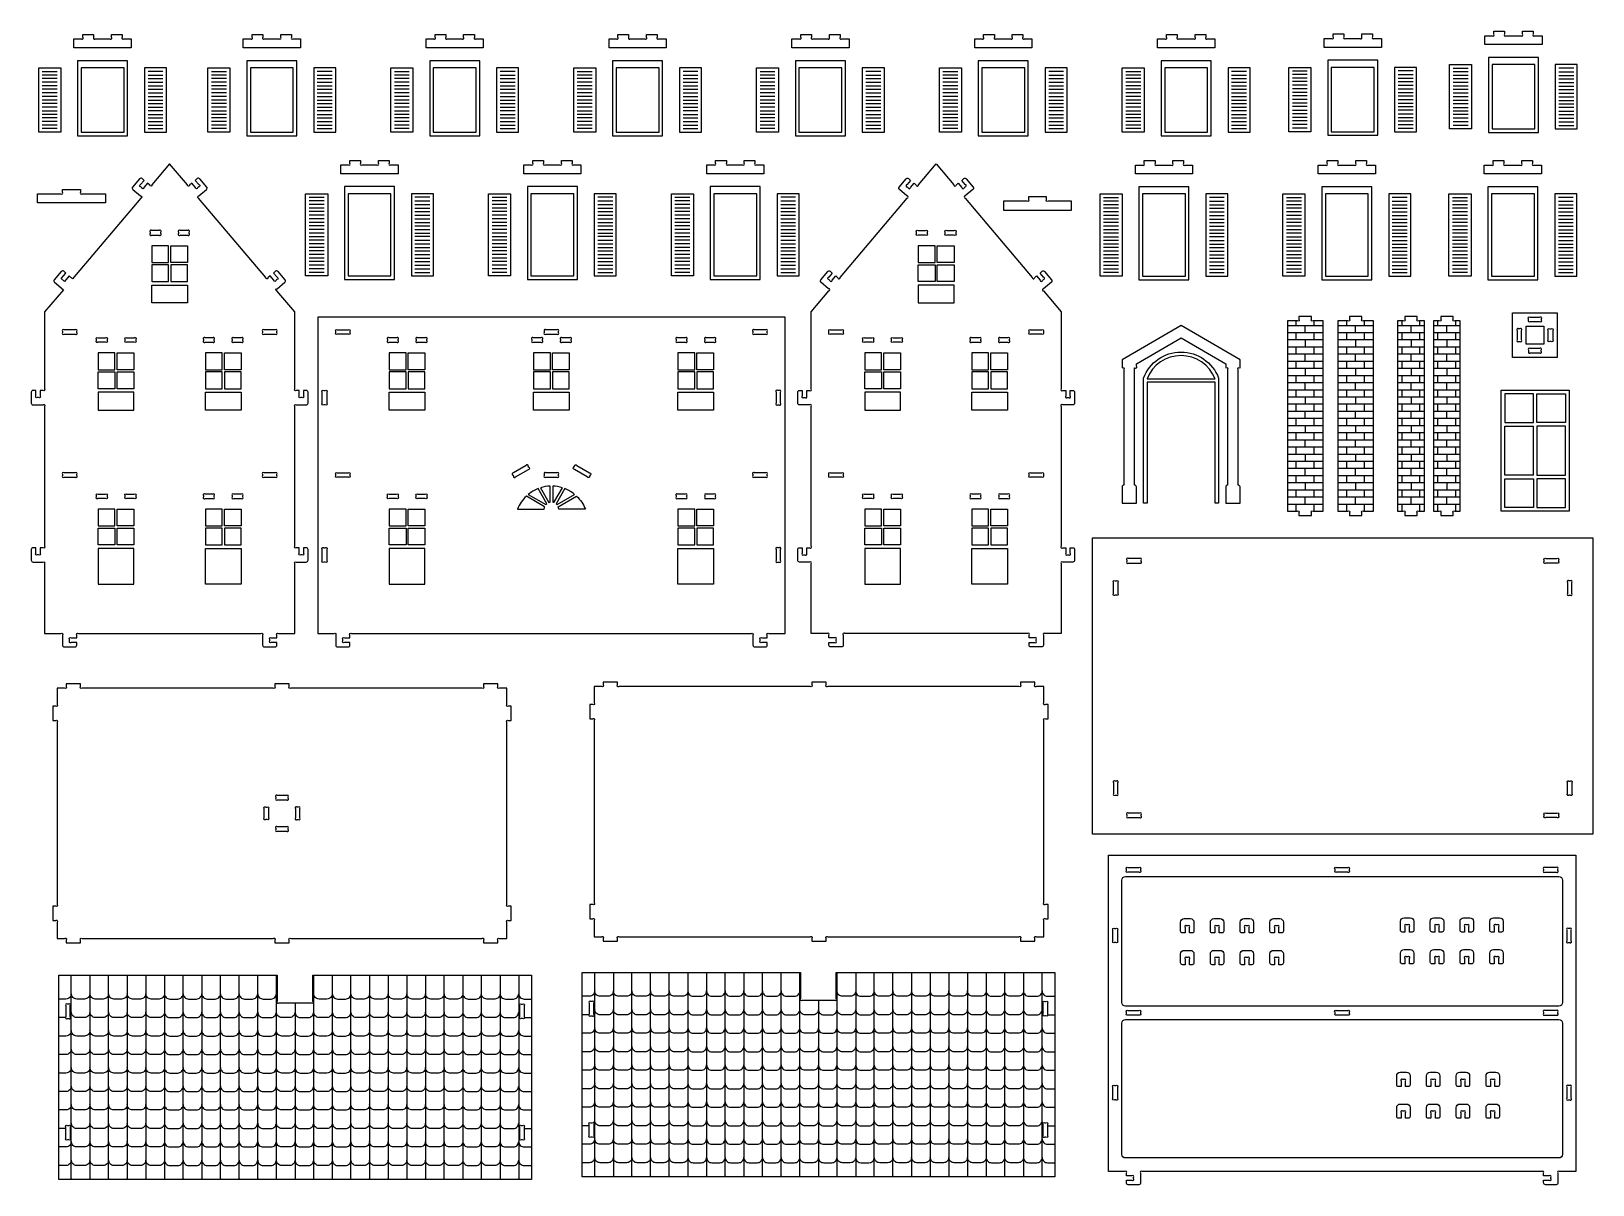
# Model space of a CAD drawing. Extents: x 7630.4 to 7674.1, y 670.5 to 702.8.
import ezdxf

# ---------------------------------------------------------------- set-up
doc = ezdxf.new("R2010")
doc.units = 0
doc.header["$MEASUREMENT"] = 0
doc.layers.add('LAYER1', color=18, linetype='CONTINUOUS')

msp = doc.modelspace()

# ---------------------------------------------------------------- linework, layer by layer
at = {"layer": 'LAYER1'}
for points in [[(7631.571, 702.315), (7631.571, 702.565), (7631.777, 702.565, 1), (7631.821, 702.609), (7631.821, 702.69), (7632.121, 702.69), (7632.121, 702.609, 1), (7632.166, 702.565), (7632.577, 702.565, 1), (7632.621, 702.609), (7632.621, 702.69), (7632.921, 702.69), (7632.921, 702.609, 1), (7632.966, 702.565), (7633.171, 702.565), (7633.171, 702.315)], [(7636.309, 702.315), (7636.309, 702.565), (7636.515, 702.565, 1), (7636.559, 702.609), (7636.559, 702.69), (7636.859, 702.69), (7636.859, 702.609, 1), (7636.903, 702.565), (7637.315, 702.565, 1), (7637.359, 702.609), (7637.359, 702.69), (7637.659, 702.69), (7637.659, 702.609, 1), (7637.703, 702.565), (7637.909, 702.565), (7637.909, 702.315)], [(7641.428, 702.315), (7641.428, 702.565), (7641.634, 702.565, 1), (7641.678, 702.609), (7641.678, 702.69), (7641.978, 702.69), (7641.978, 702.609, 1), (7642.022, 702.565), (7642.434, 702.565, 1), (7642.478, 702.609), (7642.478, 702.69), (7642.778, 702.69), (7642.778, 702.609, 1), (7642.822, 702.565), (7643.028, 702.565), (7643.028, 702.315)], [(7646.547, 702.315), (7646.547, 702.565), (7646.752, 702.565, 1), (7646.797, 702.609), (7646.797, 702.69), (7647.097, 702.69), (7647.097, 702.609, 1), (7647.141, 702.565), (7647.552, 702.565, 1), (7647.597, 702.609), (7647.597, 702.69), (7647.897, 702.69), (7647.897, 702.609, 1), (7647.941, 702.565), (7648.147, 702.565), (7648.147, 702.315)], [(7651.665, 702.315), (7651.665, 702.565), (7651.871, 702.565, 1), (7651.915, 702.609), (7651.915, 702.69), (7652.215, 702.69), (7652.215, 702.609, 1), (7652.26, 702.565), (7652.671, 702.565, 1), (7652.715, 702.609), (7652.715, 702.69), (7653.015, 702.69), (7653.015, 702.609, 1), (7653.06, 702.565), (7653.265, 702.565), (7653.265, 702.315)], [(7656.784, 702.315), (7656.784, 702.565), (7656.99, 702.565, 1), (7657.034, 702.609), (7657.034, 702.69), (7657.334, 702.69), (7657.334, 702.609, 1), (7657.378, 702.565), (7657.79, 702.565, 1), (7657.834, 702.609), (7657.834, 702.69), (7658.134, 702.69), (7658.134, 702.609, 1), (7658.178, 702.565), (7658.384, 702.565), (7658.384, 702.315)], [(7661.903, 702.315), (7661.903, 702.565), (7662.109, 702.565, 1), (7662.153, 702.609), (7662.153, 702.69), (7662.453, 702.69), (7662.453, 702.609, 1), (7662.497, 702.565), (7662.909, 702.565, 1), (7662.953, 702.609), (7662.953, 702.69), (7663.253, 702.69), (7663.253, 702.609, 1), (7663.297, 702.565), (7663.503, 702.565), (7663.503, 702.315)], [(7666.566, 702.329), (7666.566, 702.579), (7666.771, 702.579, 1), (7666.816, 702.623), (7666.816, 702.704), (7667.116, 702.704), (7667.116, 702.623, 1), (7667.16, 702.579), (7667.571, 702.579, 1), (7667.616, 702.623), (7667.616, 702.704), (7667.916, 702.704), (7667.916, 702.623, 1), (7667.96, 702.579), (7668.166, 702.579), (7668.166, 702.329)], [(7671.064, 702.405), (7671.064, 702.655), (7671.27, 702.655, 1), (7671.314, 702.7), (7671.314, 702.78), (7671.614, 702.78), (7671.614, 702.7, 1), (7671.658, 702.655), (7672.07, 702.655, 1), (7672.114, 702.7), (7672.114, 702.78), (7672.414, 702.78), (7672.414, 702.7, 1), (7672.458, 702.655), (7672.664, 702.655), (7672.664, 702.405)], [(7630.749, 694.927), (7630.749, 692.771, -1), (7630.705, 692.727), (7630.624, 692.727), (7630.624, 692.571, -1), (7630.58, 692.527), (7630.543, 692.527, -1), (7630.499, 692.571), (7630.499, 692.727), (7630.424, 692.727, 0.414214), (7630.374, 692.677), (7630.374, 692.377, 0.414214), (7630.424, 692.327), (7630.705, 692.327, -1), (7630.749, 692.283), (7630.749, 688.371, -1), (7630.705, 688.327), (7630.624, 688.327), (7630.624, 688.171, -1), (7630.58, 688.127), (7630.543, 688.127, -1), (7630.499, 688.171), (7630.499, 688.327), (7630.424, 688.327, 0.414214), (7630.374, 688.277), (7630.374, 687.977, 0.414214), (7630.424, 687.927), (7630.705, 687.927, -1), (7630.749, 687.883), (7630.749, 685.927), (7631.205, 685.927, -1), (7631.249, 685.883), (7631.249, 685.602, 0.414214), (7631.299, 685.552), (7631.599, 685.552, 0.414214), (7631.649, 685.602), (7631.649, 685.677), (7631.493, 685.677, -1), (7631.449, 685.721), (7631.449, 685.758, -1), (7631.493, 685.802), (7631.649, 685.802), (7631.649, 685.883, -1), (7631.693, 685.927), (7636.805, 685.927, -1), (7636.849, 685.883), (7636.849, 685.602, 0.414214), (7636.899, 685.552), (7637.199, 685.552, 0.414214), (7637.249, 685.602), (7637.249, 685.677), (7637.093, 685.677, -1), (7637.049, 685.721), (7637.049, 685.758, -1), (7637.093, 685.802), (7637.249, 685.802), (7637.249, 685.883, -1), (7637.293, 685.927), (7637.749, 685.927), (7637.749, 687.883, -1), (7637.793, 687.927), (7638.074, 687.927, 0.414214), (7638.124, 687.977), (7638.124, 688.277, 0.414214), (7638.074, 688.327), (7637.999, 688.327), (7637.999, 688.171, -1), (7637.955, 688.127), (7637.918, 688.127, -1), (7637.874, 688.171), (7637.874, 688.327), (7637.793, 688.327, -1), (7637.749, 688.371), (7637.749, 692.283, -1), (7637.793, 692.327), (7638.074, 692.327, 0.414214), (7638.124, 692.377), (7638.124, 692.677, 0.414214), (7638.074, 692.727), (7637.999, 692.727), (7637.999, 692.571, -1), (7637.955, 692.527), (7637.918, 692.527, -1), (7637.874, 692.571), (7637.874, 692.727), (7637.793, 692.727, -1), (7637.749, 692.771), (7637.749, 694.927), (7637.253, 695.513, -1), (7637.259, 695.575), (7637.473, 695.757, 0.414214), (7637.479, 695.827), (7637.285, 696.056, 0.414214), (7637.215, 696.062), (7637.158, 696.014), (7637.258, 695.895, -1), (7637.253, 695.833), (7637.225, 695.809, -1), (7637.163, 695.814), (7637.062, 695.933), (7637, 695.881, -1), (7636.938, 695.886), (7635.06, 698.107, -1), (7635.065, 698.17), (7635.28, 698.351, 0.414214), (7635.286, 698.421), (7635.092, 698.651, 0.414214), (7635.021, 698.656), (7634.964, 698.608), (7635.065, 698.489, -1), (7635.06, 698.427), (7635.032, 698.403, -1), (7634.969, 698.408), (7634.869, 698.527), (7634.807, 698.475, -1), (7634.745, 698.48), (7634.249, 699.067), (7633.753, 698.48, -1), (7633.691, 698.475), (7633.629, 698.527), (7633.529, 698.408, -1), (7633.467, 698.403), (7633.439, 698.427, -1), (7633.433, 698.489), (7633.534, 698.608), (7633.477, 698.656, 0.414214), (7633.406, 698.651), (7633.213, 698.421, 0.414214), (7633.218, 698.351), (7633.433, 698.17, -1), (7633.438, 698.107), (7631.532, 695.852), (7631.436, 695.933), (7631.307, 695.78), (7631.212, 695.861), (7631.341, 696.014), (7631.283, 696.062, 0.414214), (7631.213, 696.056), (7631.019, 695.827, 0.414214), (7631.025, 695.757), (7631.273, 695.547)], [(7639.044, 698.792), (7639.044, 699.042), (7639.25, 699.042, 1), (7639.294, 699.086), (7639.294, 699.167), (7639.594, 699.167), (7639.594, 699.086, 1), (7639.638, 699.042), (7640.05, 699.042, 1), (7640.094, 699.086), (7640.094, 699.167), (7640.394, 699.167), (7640.394, 699.086, 1), (7640.438, 699.042), (7640.644, 699.042), (7640.644, 698.792)], [(7644.163, 698.792), (7644.163, 699.042), (7644.369, 699.042, 1), (7644.413, 699.086), (7644.413, 699.167), (7644.713, 699.167), (7644.713, 699.086, 1), (7644.757, 699.042), (7645.169, 699.042, 1), (7645.213, 699.086), (7645.213, 699.167), (7645.513, 699.167), (7645.513, 699.086, 1), (7645.557, 699.042), (7645.763, 699.042), (7645.763, 698.792)], [(7649.282, 698.792), (7649.282, 699.042), (7649.488, 699.042, 1), (7649.532, 699.086), (7649.532, 699.167), (7649.832, 699.167), (7649.832, 699.086, 1), (7649.876, 699.042), (7650.288, 699.042, 1), (7650.332, 699.086), (7650.332, 699.167), (7650.632, 699.167), (7650.632, 699.086, 1), (7650.676, 699.042), (7650.882, 699.042), (7650.882, 698.792)], [(7658.929, 695.757), (7658.714, 695.575, 1), (7658.709, 695.513), (7659.205, 694.927), (7659.205, 692.771, 1), (7659.249, 692.727), (7659.33, 692.727), (7659.33, 692.571, 1), (7659.374, 692.527), (7659.41, 692.527, 1), (7659.455, 692.571), (7659.455, 692.727), (7659.53, 692.727, -0.414214), (7659.58, 692.677), (7659.58, 692.377, -0.414214), (7659.53, 692.327), (7659.249, 692.327, 1), (7659.205, 692.283), (7659.205, 688.371, 1), (7659.249, 688.327), (7659.33, 688.327), (7659.33, 688.171, 1), (7659.374, 688.127), (7659.41, 688.127, 1), (7659.455, 688.171), (7659.455, 688.327), (7659.53, 688.327, -0.414214), (7659.58, 688.277), (7659.58, 687.977, -0.414214), (7659.53, 687.927), (7659.249, 687.927, 1), (7659.205, 687.883), (7659.205, 685.927), (7658.749, 685.927, 1), (7658.705, 685.883), (7658.705, 685.602, -0.414214), (7658.655, 685.552), (7658.355, 685.552, -0.414214), (7658.305, 685.602), (7658.305, 685.677), (7658.46, 685.677, 1), (7658.505, 685.721), (7658.505, 685.758, 1), (7658.46, 685.802), (7658.305, 685.802), (7658.305, 685.883, 1), (7658.26, 685.927), (7653.149, 685.927, 1), (7653.105, 685.883), (7653.105, 685.602, -0.414214), (7653.055, 685.552), (7652.755, 685.552, -0.414214), (7652.705, 685.602), (7652.705, 685.677), (7652.86, 685.677, 1), (7652.905, 685.721), (7652.905, 685.758, 1), (7652.86, 685.802), (7652.705, 685.802), (7652.705, 685.883, 1), (7652.66, 685.927), (7652.205, 685.927), (7652.205, 687.883, 1), (7652.16, 687.927), (7651.88, 687.927, -0.414214), (7651.83, 687.977), (7651.83, 688.277, -0.414214), (7651.88, 688.327), (7651.955, 688.327), (7651.955, 688.171, 1), (7651.999, 688.127), (7652.035, 688.127, 1), (7652.08, 688.171), (7652.08, 688.327), (7652.16, 688.327, 1), (7652.205, 688.371), (7652.205, 692.283, 1), (7652.16, 692.327), (7651.88, 692.327, -0.414214), (7651.83, 692.377), (7651.83, 692.677, -0.414214), (7651.88, 692.727), (7651.955, 692.727), (7651.955, 692.571, 1), (7651.999, 692.527), (7652.035, 692.527, 1), (7652.08, 692.571), (7652.08, 692.727), (7652.16, 692.727, 1), (7652.205, 692.771), (7652.205, 694.927), (7652.7, 695.513, 1), (7652.695, 695.575), (7652.481, 695.757, -0.414214), (7652.475, 695.827), (7652.668, 696.056, -0.414214), (7652.739, 696.062), (7652.796, 696.014), (7652.696, 695.895, 1), (7652.701, 695.833), (7652.729, 695.809, 1), (7652.791, 695.814), (7652.892, 695.933), (7652.953, 695.881, 1), (7653.016, 695.886), (7654.894, 698.107, 1), (7654.888, 698.17), (7654.674, 698.351, -0.414214), (7654.668, 698.421), (7654.862, 698.651, -0.414214), (7654.932, 698.656), (7654.989, 698.608), (7654.889, 698.489, 1), (7654.894, 698.427), (7654.922, 698.403, 1), (7654.984, 698.408), (7655.085, 698.527), (7655.147, 698.475, 1), (7655.209, 698.48), (7655.705, 699.067), (7656.2, 698.48, 1), (7656.263, 698.475), (7656.324, 698.527), (7656.425, 698.408, 1), (7656.487, 698.403), (7656.515, 698.427, 1), (7656.52, 698.489), (7656.42, 698.608), (7656.477, 698.656, -0.414214), (7656.547, 698.651), (7656.741, 698.421, -0.414214), (7656.735, 698.351), (7656.521, 698.17, 1), (7656.516, 698.107), (7658.394, 695.886, 1), (7658.456, 695.881), (7658.518, 695.933), (7658.618, 695.814, 1), (7658.68, 695.809), (7658.708, 695.833, 1), (7658.714, 695.895), (7658.613, 696.014), (7658.67, 696.062, -0.414214), (7658.741, 696.056), (7658.934, 695.827, -0.414214)], [(7661.281, 698.786), (7661.281, 699.036), (7661.487, 699.036, 1), (7661.531, 699.08), (7661.531, 699.161), (7661.831, 699.161), (7661.831, 699.08, 1), (7661.875, 699.036), (7662.287, 699.036, 1), (7662.331, 699.08), (7662.331, 699.161), (7662.631, 699.161), (7662.631, 699.08, 1), (7662.675, 699.036), (7662.881, 699.036), (7662.881, 698.786)], [(7666.4, 698.786), (7666.4, 699.036), (7666.606, 699.036, 1), (7666.65, 699.08), (7666.65, 699.161), (7666.95, 699.161), (7666.95, 699.08, 1), (7666.994, 699.036), (7667.406, 699.036, 1), (7667.45, 699.08), (7667.45, 699.161), (7667.75, 699.161), (7667.75, 699.08, 1), (7667.794, 699.036), (7668, 699.036), (7668, 698.786)], [(7671.049, 698.786), (7671.049, 699.036), (7671.255, 699.036, 1), (7671.299, 699.08), (7671.299, 699.161), (7671.599, 699.161), (7671.599, 699.08, 1), (7671.643, 699.036), (7672.055, 699.036, 1), (7672.099, 699.08), (7672.099, 699.161), (7672.399, 699.161), (7672.399, 699.08, 1), (7672.443, 699.036), (7672.649, 699.036), (7672.649, 698.786)], [(7630.547, 698.228), (7631.206, 698.228, 1), (7631.25, 698.273), (7631.25, 698.353), (7631.75, 698.353), (7631.75, 698.273, 1), (7631.794, 698.228), (7632.453, 698.228), (7632.453, 697.978), (7630.547, 697.978)], [(7659.495, 698.024), (7658.837, 698.024, -1), (7658.793, 698.068), (7658.793, 698.149), (7658.293, 698.149), (7658.293, 698.068, -1), (7658.248, 698.024), (7657.59, 698.024), (7657.59, 697.774), (7659.495, 697.774)], [(7633.743, 697.077), (7633.955, 697.077, 1), (7633.999, 697.121), (7633.999, 697.158, 1), (7633.955, 697.202), (7633.743, 697.202, 1), (7633.699, 697.158), (7633.699, 697.121, 1)], [(7634.543, 697.077), (7634.755, 697.077, 1), (7634.799, 697.121), (7634.799, 697.158, 1), (7634.755, 697.202), (7634.543, 697.202, 1), (7634.499, 697.158), (7634.499, 697.121, 1)], [(7655.199, 697.202), (7655.41, 697.202, -1), (7655.455, 697.158), (7655.455, 697.121, -1), (7655.41, 697.077), (7655.199, 697.077, -1), (7655.155, 697.121), (7655.155, 697.158, -1)], [(7655.999, 697.202), (7656.21, 697.202, -1), (7656.255, 697.158), (7656.255, 697.121, -1), (7656.21, 697.077), (7655.999, 697.077, -1), (7655.955, 697.121), (7655.955, 697.158, -1)], [(7650.926, 685.552, 0.414214), (7650.976, 685.602), (7650.976, 685.677), (7650.821, 685.677, -1), (7650.776, 685.721), (7650.776, 685.758, -1), (7650.821, 685.802), (7650.976, 685.802), (7650.976, 685.883, -1), (7651.021, 685.927), (7651.476, 685.927), (7651.476, 694.779), (7638.396, 694.779), (7638.396, 685.927), (7638.852, 685.927, -1), (7638.896, 685.883), (7638.896, 685.602, 0.414214), (7638.946, 685.552), (7639.246, 685.552, 0.414214), (7639.296, 685.602), (7639.296, 685.677), (7639.141, 685.677, -1), (7639.096, 685.721), (7639.096, 685.758, -1), (7639.141, 685.802), (7639.296, 685.802), (7639.296, 685.883, -1), (7639.341, 685.927), (7650.532, 685.927, -1), (7650.576, 685.883), (7650.576, 685.602, 0.414214), (7650.626, 685.552)], [(7665.861, 694.8), (7665.861, 694.72, -1), (7665.817, 694.675), (7665.536, 694.675), (7665.536, 689.35), (7665.817, 689.35, -1), (7665.861, 689.306), (7665.861, 689.225), (7666.211, 689.225), (7666.211, 689.306, -1), (7666.256, 689.35), (7666.536, 689.35), (7666.536, 694.675), (7666.256, 694.675, -1), (7666.211, 694.72), (7666.211, 694.8)], [(7667.272, 694.8), (7667.272, 694.72, -1), (7667.227, 694.675), (7666.947, 694.675), (7666.947, 689.35), (7667.227, 689.35, -1), (7667.272, 689.306), (7667.272, 689.225), (7667.622, 689.225), (7667.622, 689.306, -1), (7667.666, 689.35), (7667.947, 689.35), (7667.947, 694.675), (7667.666, 694.675, -1), (7667.622, 694.72), (7667.622, 694.8)], [(7668.822, 694.8), (7668.822, 694.72, -1), (7668.778, 694.675), (7668.622, 694.675), (7668.622, 689.35), (7668.778, 689.35, -1), (7668.822, 689.306), (7668.822, 689.225), (7669.172, 689.225), (7669.172, 689.306, -1), (7669.216, 689.35), (7669.372, 689.35), (7669.372, 694.675), (7669.216, 694.675, -1), (7669.172, 694.72), (7669.172, 694.8)], [(7669.827, 694.8), (7669.827, 694.72, -1), (7669.783, 694.675), (7669.627, 694.675), (7669.627, 689.35), (7669.783, 689.35, -1), (7669.827, 689.306), (7669.827, 689.225), (7670.177, 689.225), (7670.177, 689.306, -1), (7670.221, 689.35), (7670.377, 689.35), (7670.377, 694.675), (7670.221, 694.675, -1), (7670.177, 694.72), (7670.177, 694.8)], [(7672.335, 694.777), (7672.596, 694.777, -1), (7672.64, 694.732), (7672.64, 694.696, -1), (7672.596, 694.652), (7672.335, 694.652, -1), (7672.29, 694.696), (7672.29, 694.732, -1)], [(7631.293, 694.302), (7631.605, 694.302, 1), (7631.649, 694.346), (7631.649, 694.383, 1), (7631.605, 694.427), (7631.293, 694.427, 1), (7631.249, 694.383), (7631.249, 694.346, 1)], [(7632.243, 694.202), (7632.455, 694.202, -1), (7632.499, 694.158), (7632.499, 694.121, -1), (7632.455, 694.077), (7632.243, 694.077, -1), (7632.199, 694.121), (7632.199, 694.158, -1)], [(7633.043, 694.202), (7633.255, 694.202, -1), (7633.299, 694.158), (7633.299, 694.121, -1), (7633.255, 694.077), (7633.043, 694.077, -1), (7632.999, 694.121), (7632.999, 694.158, -1)], [(7635.243, 694.077), (7635.455, 694.077, 1), (7635.499, 694.121), (7635.499, 694.158, 1), (7635.455, 694.202), (7635.243, 694.202, 1), (7635.199, 694.158), (7635.199, 694.121, 1)], [(7636.043, 694.077), (7636.255, 694.077, 1), (7636.299, 694.121), (7636.299, 694.158, 1), (7636.255, 694.202), (7636.043, 694.202, 1), (7635.999, 694.158), (7635.999, 694.121, 1)], [(7636.849, 694.383), (7636.849, 694.346, 1), (7636.893, 694.302), (7637.205, 694.302, 1), (7637.249, 694.346), (7637.249, 694.383, 1), (7637.205, 694.427), (7636.893, 694.427, 1)], [(7639.252, 694.302), (7638.941, 694.302, -1), (7638.896, 694.346), (7638.896, 694.383, -1), (7638.941, 694.427), (7639.252, 694.427, -1), (7639.296, 694.383), (7639.296, 694.346, -1)], [(7640.391, 694.077), (7640.602, 694.077, 1), (7640.646, 694.121), (7640.646, 694.158, 1), (7640.602, 694.202), (7640.391, 694.202, 1), (7640.346, 694.158), (7640.346, 694.121, 1)], [(7641.191, 694.077), (7641.402, 694.077, 1), (7641.446, 694.121), (7641.446, 694.158, 1), (7641.402, 694.202), (7641.191, 694.202, 1), (7641.146, 694.158), (7641.146, 694.121, 1)], [(7644.431, 694.077), (7644.642, 694.077, 1), (7644.686, 694.121), (7644.686, 694.158, 1), (7644.642, 694.202), (7644.431, 694.202, 1), (7644.386, 694.158), (7644.386, 694.121, 1)], [(7644.781, 694.302), (7645.092, 694.302, 1), (7645.136, 694.346), (7645.136, 694.383, 1), (7645.092, 694.427), (7644.781, 694.427, 1), (7644.736, 694.383), (7644.736, 694.346, 1)], [(7645.231, 694.077), (7645.442, 694.077, 1), (7645.486, 694.121), (7645.486, 694.158, 1), (7645.442, 694.202), (7645.231, 694.202, 1), (7645.186, 694.158), (7645.186, 694.121, 1)], [(7648.426, 694.158), (7648.426, 694.121, 1), (7648.471, 694.077), (7648.682, 694.077, 1), (7648.726, 694.121), (7648.726, 694.158, 1), (7648.682, 694.202), (7648.471, 694.202, 1)], [(7649.271, 694.077), (7649.482, 694.077, 1), (7649.526, 694.121), (7649.526, 694.158, 1), (7649.482, 694.202), (7649.271, 694.202, 1), (7649.226, 694.158), (7649.226, 694.121, 1)], [(7650.621, 694.302), (7650.932, 694.302, 1), (7650.976, 694.346), (7650.976, 694.383, 1), (7650.932, 694.427), (7650.621, 694.427, 1), (7650.576, 694.383), (7650.576, 694.346, 1)], [(7653.06, 694.302), (7652.749, 694.302, -1), (7652.705, 694.346), (7652.705, 694.383, -1), (7652.749, 694.427), (7653.06, 694.427, -1), (7653.105, 694.383), (7653.105, 694.346, -1)], [(7653.699, 694.202), (7653.91, 694.202, -1), (7653.955, 694.158), (7653.955, 694.121, -1), (7653.91, 694.077), (7653.699, 694.077, -1), (7653.655, 694.121), (7653.655, 694.158, -1)], [(7654.499, 694.202), (7654.71, 694.202, -1), (7654.755, 694.158), (7654.755, 694.121, -1), (7654.71, 694.077), (7654.499, 694.077, -1), (7654.455, 694.121), (7654.455, 694.158, -1)], [(7656.699, 694.077), (7656.91, 694.077, 1), (7656.955, 694.121), (7656.955, 694.158, 1), (7656.91, 694.202), (7656.699, 694.202, 1), (7656.655, 694.158), (7656.655, 694.121, 1)], [(7657.499, 694.077), (7657.71, 694.077, 1), (7657.755, 694.121), (7657.755, 694.158, 1), (7657.71, 694.202), (7657.499, 694.202, 1), (7657.455, 694.158), (7657.455, 694.121, 1)], [(7658.349, 694.427), (7658.66, 694.427, -1), (7658.705, 694.383), (7658.705, 694.346, -1), (7658.66, 694.302), (7658.349, 694.302, -1), (7658.305, 694.346), (7658.305, 694.383, -1)], [(7661.26, 690.078), (7661.26, 693.359), (7661.266, 693.359, 1), (7661.31, 693.404), (7661.31, 693.475), (7662.56, 694.197), (7663.81, 693.475), (7663.81, 693.359), (7663.816, 693.359, -1), (7663.86, 693.315), (7663.86, 690.078, 0.414214), (7663.81, 690.028), (7663.81, 689.578), (7664.21, 689.578), (7664.21, 690.028, 0.414214), (7664.16, 690.078), (7664.16, 693.315, -1), (7664.204, 693.359), (7664.21, 693.359), (7664.21, 693.59), (7662.56, 694.543), (7660.91, 693.59), (7660.91, 693.359), (7660.916, 693.359, -1), (7660.96, 693.315), (7660.96, 690.078, 0.414214), (7660.91, 690.028), (7660.91, 689.578), (7661.31, 689.578), (7661.31, 690.028, 0.414214)], [(7671.965, 694.407), (7671.965, 694.146, 1), (7672.01, 694.102), (7672.046, 694.102, 1), (7672.09, 694.146), (7672.09, 694.407, 1), (7672.046, 694.452), (7672.01, 694.452, 1)], [(7672.965, 694.407), (7672.965, 694.146, -1), (7672.921, 694.102), (7672.885, 694.102, -1), (7672.84, 694.146), (7672.84, 694.407, -1), (7672.885, 694.452), (7672.921, 694.452, -1)], [(7661.51, 689.578), (7661.51, 693.074, -0.694192), (7663.61, 693.074), (7663.61, 689.578), (7663.51, 689.578), (7663.51, 692.956), (7661.61, 692.956), (7661.61, 689.578)], [(7661.61, 693.056), (7663.51, 693.056, 0.681461)], [(7672.335, 693.777), (7672.596, 693.777, 1), (7672.64, 693.821), (7672.64, 693.857, 1), (7672.596, 693.902), (7672.335, 693.902, 1), (7672.29, 693.857), (7672.29, 693.821, 1)], [(7638.646, 692.683), (7638.646, 692.371, -1), (7638.602, 692.327), (7638.566, 692.327, -1), (7638.521, 692.371), (7638.521, 692.683, -1), (7638.566, 692.727), (7638.602, 692.727, -1)], [(7651.226, 692.683), (7651.226, 692.371, 1), (7651.271, 692.327), (7651.307, 692.327, 1), (7651.351, 692.371), (7651.351, 692.683, 1), (7651.307, 692.727), (7651.271, 692.727, 1)], [(7644.227, 690.627), (7643.871, 690.421, 1), (7643.855, 690.361), (7643.873, 690.329, 1), (7643.933, 690.313), (7644.29, 690.519, 1), (7644.306, 690.579), (7644.288, 690.611, 1)], [(7645.646, 690.627), (7646.002, 690.421, -1), (7646.018, 690.361), (7646, 690.329, -1), (7645.94, 690.313), (7645.583, 690.519, -1), (7645.567, 690.579), (7645.585, 690.611, -1)], [(7631.293, 690.302), (7631.605, 690.302, 1), (7631.649, 690.346), (7631.649, 690.383, 1), (7631.605, 690.427), (7631.293, 690.427, 1), (7631.249, 690.383), (7631.249, 690.346, 1)], [(7636.849, 690.383), (7636.849, 690.346, 1), (7636.893, 690.302), (7637.205, 690.302, 1), (7637.249, 690.346), (7637.249, 690.383, 1), (7637.205, 690.427), (7636.893, 690.427, 1)], [(7639.252, 690.302), (7638.941, 690.302, -1), (7638.896, 690.346), (7638.896, 690.383, -1), (7638.941, 690.427), (7639.252, 690.427, -1), (7639.296, 690.383), (7639.296, 690.346, -1)], [(7644.781, 690.302), (7645.092, 690.302, 1), (7645.136, 690.346), (7645.136, 690.383, 1), (7645.092, 690.427), (7644.781, 690.427, 1), (7644.736, 690.383), (7644.736, 690.346, 1)], [(7650.621, 690.302), (7650.932, 690.302, 1), (7650.976, 690.346), (7650.976, 690.383, 1), (7650.932, 690.427), (7650.621, 690.427, 1), (7650.576, 690.383), (7650.576, 690.346, 1)], [(7652.749, 690.427), (7653.06, 690.427, -1), (7653.105, 690.383), (7653.105, 690.346, -1), (7653.06, 690.302), (7652.749, 690.302, -1), (7652.705, 690.346), (7652.705, 690.383, -1)], [(7658.349, 690.427), (7658.66, 690.427, -1), (7658.705, 690.383), (7658.705, 690.346, -1), (7658.66, 690.302), (7658.349, 690.302, -1), (7658.305, 690.346), (7658.305, 690.383, -1)], [(7632.243, 689.83), (7632.455, 689.83, -1), (7632.499, 689.785), (7632.499, 689.749, -1), (7632.455, 689.705), (7632.243, 689.705, -1), (7632.199, 689.749), (7632.199, 689.785, -1)], [(7633.043, 689.83), (7633.255, 689.83, -1), (7633.299, 689.785), (7633.299, 689.749, -1), (7633.255, 689.705), (7633.043, 689.705, -1), (7632.999, 689.749), (7632.999, 689.785, -1)], [(7635.243, 689.705), (7635.455, 689.705, 1), (7635.499, 689.749), (7635.499, 689.785, 1), (7635.455, 689.83), (7635.243, 689.83, 1), (7635.199, 689.785), (7635.199, 689.749, 1)], [(7636.255, 689.83), (7636.043, 689.83, 1), (7635.999, 689.785), (7635.999, 689.749, 1), (7636.043, 689.705), (7636.255, 689.705, 1), (7636.299, 689.749), (7636.299, 689.785, 1)], [(7640.391, 689.83), (7640.602, 689.83, -1), (7640.646, 689.785), (7640.646, 689.749, -1), (7640.602, 689.705), (7640.391, 689.705, -1), (7640.346, 689.749), (7640.346, 689.785, -1)], [(7641.191, 689.83), (7641.402, 689.83, -1), (7641.446, 689.785), (7641.446, 689.749, -1), (7641.402, 689.705), (7641.191, 689.705, -1), (7641.146, 689.749), (7641.146, 689.785, -1)], [(7644.746, 689.474), (7644.233, 689.771, 0.109311), (7643.986, 689.405), (7644.734, 689.405, -0.087672)], [(7644.288, 689.819), (7644.781, 689.535, -0.044025), (7644.806, 689.56), (7644.563, 689.981, 0.078675)], [(7644.867, 689.595, -0.044025), (7644.901, 689.604), (7644.901, 690.051, 0.067701), (7644.63, 690.005)], [(7644.971, 690.051), (7644.971, 689.604, -0.044025), (7645.006, 689.595), (7645.243, 690.005, 0.067701)], [(7645.31, 689.981), (7645.066, 689.56, -0.044025), (7645.092, 689.535), (7645.585, 689.819, 0.078675)], [(7645.886, 689.405), (7645.139, 689.405, 0.087672), (7645.127, 689.474), (7645.64, 689.771, -0.109311)], [(7648.682, 689.83), (7648.471, 689.83, 1), (7648.426, 689.785), (7648.426, 689.749, 1), (7648.471, 689.705), (7648.682, 689.705, 1), (7648.726, 689.749), (7648.726, 689.785, 1)], [(7649.271, 689.705), (7649.482, 689.705, 1), (7649.526, 689.749), (7649.526, 689.785, 1), (7649.482, 689.83), (7649.271, 689.83, 1), (7649.226, 689.785), (7649.226, 689.749, 1)], [(7653.91, 689.705), (7653.699, 689.705, -1), (7653.655, 689.749), (7653.655, 689.785, -1), (7653.699, 689.83), (7653.91, 689.83, -1), (7653.955, 689.785), (7653.955, 689.749, -1)], [(7654.499, 689.83), (7654.71, 689.83, -1), (7654.755, 689.785), (7654.755, 689.749, -1), (7654.71, 689.705), (7654.499, 689.705, -1), (7654.455, 689.749), (7654.455, 689.785, -1)], [(7656.699, 689.705), (7656.91, 689.705, 1), (7656.955, 689.749), (7656.955, 689.785, 1), (7656.91, 689.83), (7656.699, 689.83, 1), (7656.655, 689.785), (7656.655, 689.749, 1)], [(7657.71, 689.83), (7657.499, 689.83, 1), (7657.455, 689.785), (7657.455, 689.749, 1), (7657.499, 689.705), (7657.71, 689.705, 1), (7657.755, 689.749), (7657.755, 689.785, 1)], [(7638.646, 688.283), (7638.646, 687.971, -1), (7638.602, 687.927), (7638.566, 687.927, -1), (7638.521, 687.971), (7638.521, 688.283, -1), (7638.566, 688.327), (7638.602, 688.327, -1)], [(7651.226, 688.283), (7651.226, 687.971, 1), (7651.271, 687.927), (7651.307, 687.927, 1), (7651.351, 687.971), (7651.351, 688.283, 1), (7651.307, 688.327), (7651.271, 688.327, 1)], [(7661.4, 688.024), (7661.089, 688.024, 1), (7661.044, 687.98), (7661.044, 687.944, 1), (7661.089, 687.899), (7661.4, 687.899, 1), (7661.444, 687.944), (7661.444, 687.98, 1)], [(7672.769, 688.024), (7673.08, 688.024, -1), (7673.124, 687.98), (7673.124, 687.944, -1), (7673.08, 687.899), (7672.769, 687.899, -1), (7672.724, 687.944), (7672.724, 687.98, -1)], [(7660.794, 687.355), (7660.794, 687.044, -1), (7660.75, 686.999), (7660.714, 686.999, -1), (7660.669, 687.044), (7660.669, 687.355, -1), (7660.714, 687.399), (7660.75, 687.399, -1)], [(7673.374, 687.355), (7673.374, 687.044, 1), (7673.419, 686.999), (7673.455, 686.999, 1), (7673.499, 687.044), (7673.499, 687.355, 1), (7673.455, 687.399), (7673.419, 687.399, 1)], [(7637.594, 677.27), (7637.594, 677.351, -1), (7637.638, 677.395), (7642.99, 677.395, -1), (7643.034, 677.351), (7643.034, 677.27), (7643.434, 677.27), (7643.434, 677.351, -1), (7643.478, 677.395), (7643.684, 677.395), (7643.684, 677.851, -1), (7643.728, 677.895), (7643.809, 677.895), (7643.809, 678.295), (7643.728, 678.295, -1), (7643.684, 678.34), (7643.684, 683.451, -1), (7643.728, 683.495), (7643.809, 683.495), (7643.809, 683.895), (7643.728, 683.895, -1), (7643.684, 683.94), (7643.684, 684.395), (7643.478, 684.395, -1), (7643.434, 684.44), (7643.434, 684.52), (7643.034, 684.52), (7643.034, 684.44, -1), (7642.99, 684.395), (7637.638, 684.395, -1), (7637.594, 684.44), (7637.594, 684.52), (7637.194, 684.52), (7637.194, 684.44, -1), (7637.15, 684.395), (7631.798, 684.395, -1), (7631.754, 684.44), (7631.754, 684.52), (7631.354, 684.52), (7631.354, 684.44, -1), (7631.31, 684.395), (7631.104, 684.395), (7631.104, 683.94, -1), (7631.06, 683.895), (7630.979, 683.895), (7630.979, 683.495), (7631.06, 683.495, -1), (7631.104, 683.451), (7631.104, 678.34, -1), (7631.06, 678.295), (7630.979, 678.295), (7630.979, 677.895), (7631.06, 677.895, -1), (7631.104, 677.851), (7631.104, 677.395), (7631.31, 677.395, -1), (7631.354, 677.351), (7631.354, 677.27), (7631.754, 677.27), (7631.754, 677.351, -1), (7631.798, 677.395), (7637.15, 677.395, -1), (7637.194, 677.351), (7637.194, 677.27)], [(7652.626, 677.317), (7652.626, 677.398, -1), (7652.671, 677.442), (7658.022, 677.442, -1), (7658.066, 677.398), (7658.066, 677.317), (7658.466, 677.317), (7658.466, 677.398, -1), (7658.511, 677.442), (7658.716, 677.442), (7658.716, 677.898, -1), (7658.761, 677.942), (7658.841, 677.942), (7658.841, 678.342), (7658.761, 678.342, -1), (7658.716, 678.387), (7658.716, 683.498, -1), (7658.761, 683.542), (7658.841, 683.542), (7658.841, 683.942), (7658.761, 683.942, -1), (7658.716, 683.987), (7658.716, 684.442), (7658.511, 684.442, -1), (7658.466, 684.487), (7658.466, 684.567), (7658.066, 684.567), (7658.066, 684.487, -1), (7658.022, 684.442), (7652.671, 684.442, -1), (7652.626, 684.487), (7652.626, 684.567), (7652.226, 684.567), (7652.226, 684.487, -1), (7652.182, 684.442), (7646.831, 684.442, -1), (7646.786, 684.487), (7646.786, 684.567), (7646.386, 684.567), (7646.386, 684.487, -1), (7646.342, 684.442), (7646.136, 684.442), (7646.136, 683.987, -1), (7646.092, 683.942), (7646.011, 683.942), (7646.011, 683.542), (7646.092, 683.542, -1), (7646.136, 683.498), (7646.136, 678.387, -1), (7646.092, 678.342), (7646.011, 678.342), (7646.011, 677.942), (7646.092, 677.942, -1), (7646.136, 677.898), (7646.136, 677.442), (7646.342, 677.442, -1), (7646.386, 677.398), (7646.386, 677.317), (7646.786, 677.317), (7646.786, 677.398, -1), (7646.831, 677.442), (7652.182, 677.442, -1), (7652.226, 677.398), (7652.226, 677.317)], [(7660.669, 681.755), (7660.669, 681.444, 1), (7660.714, 681.399), (7660.75, 681.399, 1), (7660.794, 681.444), (7660.794, 681.755, 1), (7660.75, 681.799), (7660.714, 681.799, 1)], [(7673.499, 681.755), (7673.499, 681.444, -1), (7673.455, 681.399), (7673.419, 681.399, -1), (7673.374, 681.444), (7673.374, 681.755, -1), (7673.419, 681.799), (7673.455, 681.799, -1)], [(7637.019, 681.026), (7637.019, 680.765, -1), (7636.975, 680.72), (7636.938, 680.72, -1), (7636.894, 680.765), (7636.894, 681.026, -1), (7636.938, 681.07), (7636.975, 681.07, -1)], [(7637.263, 681.27), (7637.525, 681.27, 1), (7637.569, 681.315), (7637.569, 681.351, 1), (7637.525, 681.395), (7637.263, 681.395, 1), (7637.219, 681.351), (7637.219, 681.315, 1)], [(7637.769, 681.026), (7637.769, 680.765, 1), (7637.813, 680.72), (7637.85, 680.72, 1), (7637.894, 680.765), (7637.894, 681.026, 1), (7637.85, 681.07), (7637.813, 681.07, 1)], [(7661.089, 680.774), (7661.4, 680.774, 1), (7661.444, 680.819), (7661.444, 680.855, 1), (7661.4, 680.899), (7661.089, 680.899, 1), (7661.044, 680.855), (7661.044, 680.819, 1)], [(7673.08, 680.774), (7672.769, 680.774, -1), (7672.724, 680.819), (7672.724, 680.855, -1), (7672.769, 680.899), (7673.08, 680.899, -1), (7673.124, 680.855), (7673.124, 680.819, -1)], [(7637.525, 680.52), (7637.263, 680.52, 1), (7637.219, 680.476), (7637.219, 680.44, 1), (7637.263, 680.395), (7637.525, 680.395, 1), (7637.569, 680.44), (7637.569, 680.476, 1)], [(7661.079, 670.502, -0.414214), (7661.029, 670.552), (7661.029, 670.627), (7661.184, 670.627, 1), (7661.229, 670.671), (7661.229, 670.707, 1), (7661.184, 670.752), (7661.029, 670.752), (7661.029, 670.832, 1), (7660.984, 670.877), (7660.529, 670.877), (7660.529, 679.729), (7673.609, 679.729), (7673.609, 670.877), (7673.153, 670.877, 1), (7673.109, 670.832), (7673.109, 670.552, -0.414214), (7673.059, 670.502), (7672.759, 670.502, -0.414214), (7672.709, 670.552), (7672.709, 670.627), (7672.864, 670.627, 1), (7672.909, 670.671), (7672.909, 670.707, 1), (7672.864, 670.752), (7672.709, 670.752), (7672.709, 670.832, 1), (7672.664, 670.877), (7661.473, 670.877, 1), (7661.429, 670.832), (7661.429, 670.552, -0.414214), (7661.379, 670.502)], [(7661.073, 679.377), (7661.384, 679.377, -1), (7661.429, 679.332), (7661.429, 679.296, -1), (7661.384, 679.252), (7661.073, 679.252, -1), (7661.029, 679.296), (7661.029, 679.332, -1)], [(7666.913, 679.377), (7667.224, 679.377, -1), (7667.269, 679.332), (7667.269, 679.296, -1), (7667.224, 679.252), (7666.913, 679.252, -1), (7666.869, 679.296), (7666.869, 679.332, -1)], [(7672.753, 679.252), (7673.064, 679.252, 1), (7673.109, 679.296), (7673.109, 679.332, 1), (7673.064, 679.377), (7672.753, 679.377, 1), (7672.709, 679.332), (7672.709, 679.296, 1)], [(7673.234, 679.027), (7673.234, 675.602, -0.414214), (7673.134, 675.502), (7661.004, 675.502, -0.414214), (7660.904, 675.602), (7660.904, 679.027, -0.414214), (7661.004, 679.127), (7673.134, 679.127, -0.414214)], [(7662.547, 677.599), (7662.547, 677.849, -0.414214), (7662.647, 677.949), (7662.822, 677.949, -0.414214), (7662.922, 677.849), (7662.922, 677.599, -0.414214), (7662.872, 677.549), (7662.797, 677.549), (7662.797, 677.704, 1), (7662.753, 677.749), (7662.716, 677.749, 1), (7662.672, 677.704), (7662.672, 677.549), (7662.597, 677.549, -0.414214)], [(7663.381, 677.599), (7663.381, 677.849, -0.414214), (7663.481, 677.949), (7663.656, 677.949, -0.414214), (7663.756, 677.849), (7663.756, 677.599, -0.414214), (7663.706, 677.549), (7663.631, 677.549), (7663.631, 677.704, 1), (7663.586, 677.749), (7663.55, 677.749, 1), (7663.506, 677.704), (7663.506, 677.549), (7663.431, 677.549, -0.414214)], [(7664.214, 677.599), (7664.214, 677.849, -0.414214), (7664.314, 677.949), (7664.489, 677.949, -0.414214), (7664.589, 677.849), (7664.589, 677.599, -0.414214), (7664.539, 677.549), (7664.464, 677.549), (7664.464, 677.704, 1), (7664.42, 677.749), (7664.383, 677.749, 1), (7664.339, 677.704), (7664.339, 677.549), (7664.264, 677.549, -0.414214)], [(7665.048, 677.599), (7665.048, 677.849, -0.414214), (7665.148, 677.949), (7665.323, 677.949, -0.414214), (7665.423, 677.849), (7665.423, 677.599, -0.414214), (7665.373, 677.549), (7665.298, 677.549), (7665.298, 677.704, 1), (7665.253, 677.749), (7665.217, 677.749, 1), (7665.173, 677.704), (7665.173, 677.549), (7665.098, 677.549, -0.414214)], [(7668.702, 677.623), (7668.702, 677.873, -0.414214), (7668.802, 677.973), (7668.977, 677.973, -0.414214), (7669.077, 677.873), (7669.077, 677.623, -0.414214), (7669.027, 677.573), (7668.952, 677.573), (7668.952, 677.729, 1), (7668.908, 677.773), (7668.871, 677.773, 1), (7668.827, 677.729), (7668.827, 677.573), (7668.752, 677.573, -0.414214)], [(7669.536, 677.623), (7669.536, 677.873, -0.414214), (7669.636, 677.973), (7669.811, 677.973, -0.414214), (7669.911, 677.873), (7669.911, 677.623, -0.414214), (7669.861, 677.573), (7669.786, 677.573), (7669.786, 677.729, 1), (7669.741, 677.773), (7669.705, 677.773, 1), (7669.661, 677.729), (7669.661, 677.573), (7669.586, 677.573, -0.414214)], [(7670.369, 677.623), (7670.369, 677.873, -0.414214), (7670.469, 677.973), (7670.644, 677.973, -0.414214), (7670.744, 677.873), (7670.744, 677.623, -0.414214), (7670.694, 677.573), (7670.619, 677.573), (7670.619, 677.729, 1), (7670.575, 677.773), (7670.538, 677.773, 1), (7670.494, 677.729), (7670.494, 677.573), (7670.419, 677.573, -0.414214)], [(7671.202, 677.623), (7671.202, 677.873, -0.414214), (7671.302, 677.973), (7671.477, 677.973, -0.414214), (7671.577, 677.873), (7671.577, 677.623, -0.414214), (7671.527, 677.573), (7671.452, 677.573), (7671.452, 677.729, 1), (7671.408, 677.773), (7671.372, 677.773, 1), (7671.327, 677.729), (7671.327, 677.573), (7671.252, 677.573, -0.414214)], [(7660.779, 677.632), (7660.779, 677.321, -1), (7660.734, 677.277), (7660.698, 677.277, -1), (7660.654, 677.321), (7660.654, 677.632, -1), (7660.698, 677.677), (7660.734, 677.677, -1)], [(7673.403, 677.277), (7673.439, 677.277, 1), (7673.484, 677.321), (7673.484, 677.632, 1), (7673.439, 677.677), (7673.403, 677.677, 1), (7673.359, 677.632), (7673.359, 677.321, 1)], [(7668.702, 676.734), (7668.702, 676.984, -0.414214), (7668.802, 677.084), (7668.977, 677.084, -0.414214), (7669.077, 676.984), (7669.077, 676.734, -0.414214), (7669.027, 676.684), (7668.952, 676.684), (7668.952, 676.84, 1), (7668.908, 676.884), (7668.871, 676.884, 1), (7668.827, 676.84), (7668.827, 676.684), (7668.752, 676.684, -0.414214)], [(7669.536, 676.734), (7669.536, 676.984, -0.414214), (7669.636, 677.084), (7669.811, 677.084, -0.414214), (7669.911, 676.984), (7669.911, 676.734, -0.414214), (7669.861, 676.684), (7669.786, 676.684), (7669.786, 676.84, 1), (7669.741, 676.884), (7669.705, 676.884, 1), (7669.661, 676.84), (7669.661, 676.684), (7669.586, 676.684, -0.414214)], [(7670.369, 676.734), (7670.369, 676.984, -0.414214), (7670.469, 677.084), (7670.644, 677.084, -0.414214), (7670.744, 676.984), (7670.744, 676.734, -0.414214), (7670.694, 676.684), (7670.619, 676.684), (7670.619, 676.84, 1), (7670.575, 676.884), (7670.538, 676.884, 1), (7670.494, 676.84), (7670.494, 676.684), (7670.419, 676.684, -0.414214)], [(7671.202, 676.734), (7671.202, 676.984, -0.414214), (7671.302, 677.084), (7671.477, 677.084, -0.414214), (7671.577, 676.984), (7671.577, 676.734, -0.414214), (7671.527, 676.684), (7671.452, 676.684), (7671.452, 676.84, 1), (7671.408, 676.884), (7671.372, 676.884, 1), (7671.327, 676.84), (7671.327, 676.684), (7671.252, 676.684, -0.414214)], [(7662.547, 676.71), (7662.547, 676.96, -0.414214), (7662.647, 677.06), (7662.822, 677.06, -0.414214), (7662.922, 676.96), (7662.922, 676.71, -0.414214), (7662.872, 676.66), (7662.797, 676.66), (7662.797, 676.815, 1), (7662.753, 676.86), (7662.716, 676.86, 1), (7662.672, 676.815), (7662.672, 676.66), (7662.597, 676.66, -0.414214)], [(7663.381, 676.71), (7663.381, 676.96, -0.414214), (7663.481, 677.06), (7663.656, 677.06, -0.414214), (7663.756, 676.96), (7663.756, 676.71, -0.414214), (7663.706, 676.66), (7663.631, 676.66), (7663.631, 676.815, 1), (7663.586, 676.86), (7663.55, 676.86, 1), (7663.506, 676.815), (7663.506, 676.66), (7663.431, 676.66, -0.414214)], [(7664.214, 676.71), (7664.214, 676.96, -0.414214), (7664.314, 677.06), (7664.489, 677.06, -0.414214), (7664.589, 676.96), (7664.589, 676.71, -0.414214), (7664.539, 676.66), (7664.464, 676.66), (7664.464, 676.815, 1), (7664.42, 676.86), (7664.383, 676.86, 1), (7664.339, 676.815), (7664.339, 676.66), (7664.264, 676.66, -0.414214)], [(7665.048, 676.71), (7665.048, 676.96, -0.414214), (7665.148, 677.06), (7665.323, 677.06, -0.414214), (7665.423, 676.96), (7665.423, 676.71, -0.414214), (7665.373, 676.66), (7665.298, 676.66), (7665.298, 676.815, 1), (7665.253, 676.86), (7665.217, 676.86, 1), (7665.173, 676.815), (7665.173, 676.66), (7665.098, 676.66, -0.414214)], [(7631.143, 676.367), (7637.258, 676.367), (7637.258, 675.637, 1), (7637.302, 675.592), (7638.214, 675.592, 1), (7638.258, 675.637), (7638.258, 676.367), (7644.373, 676.367), (7644.373, 670.646), (7631.143, 670.646)], [(7645.794, 676.442), (7651.909, 676.442), (7651.909, 675.712, 1), (7651.953, 675.668), (7652.864, 675.668, 1), (7652.909, 675.712), (7652.909, 676.442), (7659.024, 676.442), (7659.024, 670.721), (7645.794, 670.721)], [(7631.343, 675.511), (7631.343, 675.199, 1), (7631.387, 675.155), (7631.424, 675.155, 1), (7631.468, 675.199), (7631.468, 675.511, 1), (7631.424, 675.555), (7631.387, 675.555, 1)], [(7644.173, 675.511), (7644.173, 675.199, -1), (7644.129, 675.155), (7644.092, 675.155, -1), (7644.048, 675.199), (7644.048, 675.511, -1), (7644.092, 675.555), (7644.129, 675.555, -1)], [(7645.994, 675.586), (7645.994, 675.275, 1), (7646.038, 675.23), (7646.074, 675.23, 1), (7646.119, 675.275), (7646.119, 675.586, 1), (7646.074, 675.63), (7646.038, 675.63, 1)], [(7658.824, 675.586), (7658.824, 675.275, -1), (7658.779, 675.23), (7658.743, 675.23, -1), (7658.699, 675.275), (7658.699, 675.586, -1), (7658.743, 675.63), (7658.779, 675.63, -1)], [(7661.384, 675.252), (7661.073, 675.252, -1), (7661.029, 675.296), (7661.029, 675.332, -1), (7661.073, 675.377), (7661.384, 675.377, -1), (7661.429, 675.332), (7661.429, 675.296, -1)], [(7666.913, 675.377), (7667.224, 675.377, -1), (7667.269, 675.332), (7667.269, 675.296, -1), (7667.224, 675.252), (7666.913, 675.252, -1), (7666.869, 675.296), (7666.869, 675.332, -1)], [(7672.753, 675.252), (7673.064, 675.252, 1), (7673.109, 675.296), (7673.109, 675.332, 1), (7673.064, 675.377), (7672.753, 675.377, 1), (7672.709, 675.332), (7672.709, 675.296, 1)], [(7660.904, 675.027, -0.414214), (7661.004, 675.127), (7673.134, 675.127, -0.414214), (7673.234, 675.027), (7673.234, 671.352, -0.414214), (7673.134, 671.252), (7661.004, 671.252, -0.414214), (7660.904, 671.352)], [(7668.596, 673.3), (7668.596, 673.55, -0.414214), (7668.696, 673.65), (7668.871, 673.65, -0.414214), (7668.971, 673.55), (7668.971, 673.3, -0.414214), (7668.921, 673.25), (7668.846, 673.25), (7668.846, 673.406, 1), (7668.802, 673.45), (7668.765, 673.45, 1), (7668.721, 673.406), (7668.721, 673.25), (7668.646, 673.25, -0.414214)], [(7669.429, 673.3), (7669.429, 673.55, -0.414214), (7669.529, 673.65), (7669.704, 673.65, -0.414214), (7669.804, 673.55), (7669.804, 673.3, -0.414214), (7669.754, 673.25), (7669.679, 673.25), (7669.679, 673.406, 1), (7669.635, 673.45), (7669.599, 673.45, 1), (7669.554, 673.406), (7669.554, 673.25), (7669.479, 673.25, -0.414214)], [(7670.263, 673.3), (7670.263, 673.55, -0.414214), (7670.363, 673.65), (7670.538, 673.65, -0.414214), (7670.638, 673.55), (7670.638, 673.3, -0.414214), (7670.588, 673.25), (7670.513, 673.25), (7670.513, 673.406, 1), (7670.469, 673.45), (7670.432, 673.45, 1), (7670.388, 673.406), (7670.388, 673.25), (7670.313, 673.25, -0.414214)], [(7671.096, 673.3), (7671.096, 673.55, -0.414214), (7671.196, 673.65), (7671.371, 673.65, -0.414214), (7671.471, 673.55), (7671.471, 673.3, -0.414214), (7671.421, 673.25), (7671.346, 673.25), (7671.346, 673.406, 1), (7671.302, 673.45), (7671.266, 673.45, 1), (7671.221, 673.406), (7671.221, 673.25), (7671.146, 673.25, -0.414214)], [(7660.779, 673.232), (7660.779, 672.921, -1), (7660.734, 672.877), (7660.698, 672.877, -1), (7660.654, 672.921), (7660.654, 673.232, -1), (7660.698, 673.277), (7660.734, 673.277, -1)], [(7673.359, 673.232), (7673.359, 672.921, 1), (7673.403, 672.877), (7673.439, 672.877, 1), (7673.484, 672.921), (7673.484, 673.232, 1), (7673.439, 673.277), (7673.403, 673.277, 1)], [(7668.596, 672.411), (7668.596, 672.661, -0.414214), (7668.696, 672.761), (7668.871, 672.761, -0.414214), (7668.971, 672.661), (7668.971, 672.411, -0.414214), (7668.921, 672.361), (7668.846, 672.361), (7668.846, 672.517, 1), (7668.802, 672.561), (7668.765, 672.561, 1), (7668.721, 672.517), (7668.721, 672.361), (7668.646, 672.361, -0.414214)], [(7669.429, 672.411), (7669.429, 672.661, -0.414214), (7669.529, 672.761), (7669.704, 672.761, -0.414214), (7669.804, 672.661), (7669.804, 672.411, -0.414214), (7669.754, 672.361), (7669.679, 672.361), (7669.679, 672.517, 1), (7669.635, 672.561), (7669.599, 672.561, 1), (7669.554, 672.517), (7669.554, 672.361), (7669.479, 672.361, -0.414214)], [(7670.263, 672.411), (7670.263, 672.661, -0.414214), (7670.363, 672.761), (7670.538, 672.761, -0.414214), (7670.638, 672.661), (7670.638, 672.411, -0.414214), (7670.588, 672.361), (7670.513, 672.361), (7670.513, 672.517, 1), (7670.469, 672.561), (7670.432, 672.561, 1), (7670.388, 672.517), (7670.388, 672.361), (7670.313, 672.361, -0.414214)], [(7671.096, 672.411), (7671.096, 672.661, -0.414214), (7671.196, 672.761), (7671.371, 672.761, -0.414214), (7671.471, 672.661), (7671.471, 672.411, -0.414214), (7671.421, 672.361), (7671.346, 672.361), (7671.346, 672.517, 1), (7671.302, 672.561), (7671.266, 672.561, 1), (7671.221, 672.517), (7671.221, 672.361), (7671.146, 672.361, -0.414214)], [(7631.468, 672.114), (7631.468, 671.802, -1), (7631.424, 671.758), (7631.387, 671.758, -1), (7631.343, 671.802), (7631.343, 672.114, -1), (7631.387, 672.158), (7631.424, 672.158, -1)], [(7644.173, 672.114), (7644.173, 671.802, -1), (7644.129, 671.758), (7644.092, 671.758, -1), (7644.048, 671.802), (7644.048, 672.114, -1), (7644.092, 672.158), (7644.129, 672.158, -1)], [(7646.119, 672.189), (7646.119, 671.877, -1), (7646.074, 671.833), (7646.038, 671.833, -1), (7645.994, 671.877), (7645.994, 672.189, -1), (7646.038, 672.233), (7646.074, 672.233, -1)], [(7658.824, 672.189), (7658.824, 671.877, -1), (7658.779, 671.833), (7658.743, 671.833, -1), (7658.699, 671.877), (7658.699, 672.189, -1), (7658.743, 672.233), (7658.779, 672.233, -1)]]:
    msp.add_lwpolyline(points, format="xyb", close=True, dxfattribs=at)
for points in [[(7672.564, 702.046), (7671.164, 702.046), (7671.164, 699.946), (7672.564, 699.946)], [(7630.583, 701.755), (7631.199, 701.755), (7631.199, 699.955), (7630.583, 699.955)], [(7633.071, 701.955), (7631.671, 701.955), (7631.671, 699.855), (7633.071, 699.855)], [(7632.971, 701.755), (7631.771, 701.755), (7631.771, 699.955), (7632.971, 699.955)], [(7634.16, 701.755), (7633.543, 701.755), (7633.543, 699.955), (7634.16, 699.955)], [(7635.321, 701.755), (7635.937, 701.755), (7635.937, 699.955), (7635.321, 699.955)], [(7637.809, 701.955), (7636.409, 701.955), (7636.409, 699.855), (7637.809, 699.855)], [(7637.709, 701.755), (7636.509, 701.755), (7636.509, 699.955), (7637.709, 699.955)], [(7638.898, 701.755), (7638.281, 701.755), (7638.281, 699.955), (7638.898, 699.955)], [(7640.44, 701.755), (7641.056, 701.755), (7641.056, 699.955), (7640.44, 699.955)], [(7642.928, 701.955), (7641.528, 701.955), (7641.528, 699.855), (7642.928, 699.855)], [(7642.828, 701.755), (7641.628, 701.755), (7641.628, 699.955), (7642.828, 699.955)], [(7644.016, 701.755), (7643.4, 701.755), (7643.4, 699.955), (7644.016, 699.955)], [(7645.558, 701.755), (7646.175, 701.755), (7646.175, 699.955), (7645.558, 699.955)], [(7648.047, 701.955), (7646.647, 701.955), (7646.647, 699.855), (7648.047, 699.855)], [(7647.947, 701.755), (7646.747, 701.755), (7646.747, 699.955), (7647.947, 699.955)], [(7649.135, 701.755), (7648.519, 701.755), (7648.519, 699.955), (7649.135, 699.955)], [(7650.677, 701.755), (7651.293, 701.755), (7651.293, 699.955), (7650.677, 699.955)], [(7653.165, 701.955), (7651.765, 701.955), (7651.765, 699.855), (7653.165, 699.855)], [(7653.065, 701.755), (7651.865, 701.755), (7651.865, 699.955), (7653.065, 699.955)], [(7654.254, 701.755), (7653.637, 701.755), (7653.637, 699.955), (7654.254, 699.955)], [(7655.796, 701.755), (7656.412, 701.755), (7656.412, 699.955), (7655.796, 699.955)], [(7658.284, 701.955), (7656.884, 701.955), (7656.884, 699.855), (7658.284, 699.855)], [(7658.184, 701.755), (7656.984, 701.755), (7656.984, 699.955), (7658.184, 699.955)], [(7659.372, 701.755), (7658.756, 701.755), (7658.756, 699.955), (7659.372, 699.955)], [(7660.914, 701.755), (7661.531, 701.755), (7661.531, 699.955), (7660.914, 699.955)], [(7663.403, 701.955), (7662.003, 701.955), (7662.003, 699.855), (7663.403, 699.855)], [(7663.303, 701.755), (7662.103, 701.755), (7662.103, 699.955), (7663.303, 699.955)], [(7664.491, 701.755), (7663.875, 701.755), (7663.875, 699.955), (7664.491, 699.955)], [(7665.577, 701.77), (7666.194, 701.77), (7666.194, 699.97), (7665.577, 699.97)], [(7668.066, 701.97), (7666.666, 701.97), (7666.666, 699.87), (7668.066, 699.87)], [(7667.966, 701.77), (7666.766, 701.77), (7666.766, 699.97), (7667.966, 699.97)], [(7669.154, 701.77), (7668.538, 701.77), (7668.538, 699.97), (7669.154, 699.97)], [(7670.076, 701.846), (7670.692, 701.846), (7670.692, 700.046), (7670.076, 700.046)], [(7672.464, 701.846), (7671.264, 701.846), (7671.264, 700.046), (7672.464, 700.046)], [(7673.652, 701.846), (7673.036, 701.846), (7673.036, 700.046), (7673.652, 700.046)], [(7638.056, 698.233), (7638.672, 698.233), (7638.672, 695.933), (7638.056, 695.933)], [(7640.544, 698.433), (7639.144, 698.433), (7639.144, 695.833), (7640.544, 695.833)], [(7640.444, 698.233), (7639.244, 698.233), (7639.244, 695.933), (7640.444, 695.933)], [(7641.633, 698.233), (7641.016, 698.233), (7641.016, 695.933), (7641.633, 695.933)], [(7643.175, 698.233), (7643.791, 698.233), (7643.791, 695.933), (7643.175, 695.933)], [(7645.663, 698.433), (7644.263, 698.433), (7644.263, 695.833), (7645.663, 695.833)], [(7645.563, 698.233), (7644.363, 698.233), (7644.363, 695.933), (7645.563, 695.933)], [(7646.751, 698.233), (7646.135, 698.233), (7646.135, 695.933), (7646.751, 695.933)], [(7648.293, 698.233), (7648.91, 698.233), (7648.91, 695.933), (7648.293, 695.933)], [(7650.782, 698.433), (7649.382, 698.433), (7649.382, 695.833), (7650.782, 695.833)], [(7650.682, 698.233), (7649.482, 698.233), (7649.482, 695.933), (7650.682, 695.933)], [(7651.87, 698.233), (7651.254, 698.233), (7651.254, 695.933), (7651.87, 695.933)], [(7660.293, 698.226), (7660.909, 698.226), (7660.909, 695.926), (7660.293, 695.926)], [(7662.781, 698.426), (7661.381, 698.426), (7661.381, 695.826), (7662.781, 695.826)], [(7662.681, 698.226), (7661.481, 698.226), (7661.481, 695.926), (7662.681, 695.926)], [(7663.87, 698.226), (7663.253, 698.226), (7663.253, 695.926), (7663.87, 695.926)], [(7665.412, 698.226), (7666.028, 698.226), (7666.028, 695.926), (7665.412, 695.926)], [(7667.9, 698.426), (7666.5, 698.426), (7666.5, 695.826), (7667.9, 695.826)], [(7667.8, 698.226), (7666.6, 698.226), (7666.6, 695.926), (7667.8, 695.926)], [(7668.988, 698.226), (7668.372, 698.226), (7668.372, 695.926), (7668.988, 695.926)], [(7670.06, 698.226), (7670.677, 698.226), (7670.677, 695.926), (7670.06, 695.926)], [(7672.549, 698.426), (7671.149, 698.426), (7671.149, 695.826), (7672.549, 695.826)], [(7672.449, 698.226), (7671.249, 698.226), (7671.249, 695.926), (7672.449, 695.926)], [(7673.637, 698.226), (7673.021, 698.226), (7673.021, 695.926), (7673.637, 695.926)], [(7634.218, 696.308), (7634.218, 696.777), (7633.749, 696.777), (7633.749, 696.308)], [(7634.28, 696.777), (7634.749, 696.777), (7634.749, 696.308), (7634.28, 696.308)], [(7655.673, 696.777), (7655.205, 696.777), (7655.205, 696.308), (7655.673, 696.308)], [(7655.736, 696.308), (7655.736, 696.777), (7656.205, 696.777), (7656.205, 696.308)], [(7633.749, 695.777), (7634.218, 695.777), (7634.218, 696.246), (7633.749, 696.246)], [(7634.749, 695.777), (7634.749, 696.246), (7634.28, 696.246), (7634.28, 695.777)], [(7655.205, 695.777), (7655.205, 696.246), (7655.673, 696.246), (7655.673, 695.777)], [(7656.205, 695.777), (7655.736, 695.777), (7655.736, 696.246), (7656.205, 696.246)], [(7634.749, 695.177), (7633.749, 695.177), (7633.749, 695.677), (7634.749, 695.677)], [(7655.205, 695.177), (7656.205, 695.177), (7656.205, 695.677), (7655.205, 695.677)], [(7673.09, 694.902), (7673.09, 693.652), (7671.84, 693.652), (7671.84, 694.902)], [(7672.217, 694.525), (7672.714, 694.525), (7672.714, 694.028), (7672.217, 694.028)], [(7632.718, 693.777), (7632.249, 693.777), (7632.249, 693.308), (7632.718, 693.308)], [(7632.78, 693.308), (7632.78, 693.777), (7633.249, 693.777), (7633.249, 693.308)], [(7635.718, 693.308), (7635.718, 693.777), (7635.249, 693.777), (7635.249, 693.308)], [(7635.78, 693.777), (7636.249, 693.777), (7636.249, 693.308), (7635.78, 693.308)], [(7640.865, 693.308), (7640.865, 693.777), (7640.396, 693.777), (7640.396, 693.308)], [(7640.928, 693.777), (7641.396, 693.777), (7641.396, 693.308), (7640.928, 693.308)], [(7644.905, 693.308), (7644.905, 693.777), (7644.436, 693.777), (7644.436, 693.308)], [(7644.968, 693.777), (7645.436, 693.777), (7645.436, 693.308), (7644.968, 693.308)], [(7648.945, 693.308), (7648.945, 693.777), (7648.476, 693.777), (7648.476, 693.308)], [(7649.008, 693.777), (7649.476, 693.777), (7649.476, 693.308), (7649.008, 693.308)], [(7654.173, 693.777), (7653.705, 693.777), (7653.705, 693.308), (7654.173, 693.308)], [(7654.236, 693.308), (7654.236, 693.777), (7654.705, 693.777), (7654.705, 693.308)], [(7657.173, 693.308), (7657.173, 693.777), (7656.705, 693.777), (7656.705, 693.308)], [(7657.236, 693.777), (7657.705, 693.777), (7657.705, 693.308), (7657.236, 693.308)], [(7632.249, 692.777), (7632.249, 693.246), (7632.718, 693.246), (7632.718, 692.777)], [(7633.249, 692.777), (7632.78, 692.777), (7632.78, 693.246), (7633.249, 693.246)], [(7635.249, 692.777), (7635.718, 692.777), (7635.718, 693.246), (7635.249, 693.246)], [(7636.249, 692.777), (7636.249, 693.246), (7635.78, 693.246), (7635.78, 692.777)], [(7640.396, 692.777), (7640.865, 692.777), (7640.865, 693.246), (7640.396, 693.246)], [(7641.396, 692.777), (7641.396, 693.246), (7640.928, 693.246), (7640.928, 692.777)], [(7644.436, 692.777), (7644.905, 692.777), (7644.905, 693.246), (7644.436, 693.246)], [(7645.436, 692.777), (7645.436, 693.246), (7644.968, 693.246), (7644.968, 692.777)], [(7648.476, 692.777), (7648.945, 692.777), (7648.945, 693.246), (7648.476, 693.246)], [(7649.476, 692.777), (7649.476, 693.246), (7649.008, 693.246), (7649.008, 692.777)], [(7653.705, 692.777), (7653.705, 693.246), (7654.173, 693.246), (7654.173, 692.777)], [(7654.705, 692.777), (7654.236, 692.777), (7654.236, 693.246), (7654.705, 693.246)], [(7656.705, 692.777), (7657.173, 692.777), (7657.173, 693.246), (7656.705, 693.246)], [(7657.705, 692.777), (7657.705, 693.246), (7657.236, 693.246), (7657.236, 692.777)], [(7632.249, 692.177), (7633.249, 692.177), (7633.249, 692.677), (7632.249, 692.677)], [(7636.249, 692.177), (7635.249, 692.177), (7635.249, 692.677), (7636.249, 692.677)], [(7641.396, 692.177), (7640.396, 692.177), (7640.396, 692.677), (7641.396, 692.677)], [(7645.436, 692.177), (7644.436, 692.177), (7644.436, 692.677), (7645.436, 692.677)], [(7649.476, 692.177), (7648.476, 692.177), (7648.476, 692.677), (7649.476, 692.677)], [(7653.705, 692.177), (7654.705, 692.177), (7654.705, 692.677), (7653.705, 692.677)], [(7657.705, 692.177), (7656.705, 692.177), (7656.705, 692.677), (7657.705, 692.677)], [(7671.521, 692.733), (7673.421, 692.733), (7673.421, 689.355), (7671.521, 689.355)], [(7671.621, 692.633), (7671.621, 691.833), (7672.421, 691.833), (7672.421, 692.633)], [(7672.521, 691.833), (7672.521, 692.633), (7673.321, 692.633), (7673.321, 691.833)], [(7672.521, 690.355), (7673.321, 690.355), (7673.321, 691.733), (7672.521, 691.733)], [(7671.621, 690.255), (7672.421, 690.255), (7672.421, 689.455), (7671.621, 689.455)], [(7672.521, 689.455), (7673.321, 689.455), (7673.321, 690.255), (7672.521, 690.255)], [(7632.718, 689.405), (7632.249, 689.405), (7632.249, 688.936), (7632.718, 688.936)], [(7632.78, 688.936), (7632.78, 689.405), (7633.249, 689.405), (7633.249, 688.936)], [(7635.718, 688.936), (7635.718, 689.405), (7635.249, 689.405), (7635.249, 688.936)], [(7635.78, 689.405), (7636.249, 689.405), (7636.249, 688.936), (7635.78, 688.936)], [(7640.865, 689.405), (7640.396, 689.405), (7640.396, 688.936), (7640.865, 688.936)], [(7640.928, 688.936), (7640.928, 689.405), (7641.396, 689.405), (7641.396, 688.936)], [(7648.945, 688.936), (7648.945, 689.405), (7648.476, 689.405), (7648.476, 688.936)], [(7649.008, 689.405), (7649.476, 689.405), (7649.476, 688.936), (7649.008, 688.936)], [(7654.173, 689.405), (7653.705, 689.405), (7653.705, 688.936), (7654.173, 688.936)], [(7654.236, 688.936), (7654.236, 689.405), (7654.705, 689.405), (7654.705, 688.936)], [(7657.173, 688.936), (7657.173, 689.405), (7656.705, 689.405), (7656.705, 688.936)], [(7657.236, 689.405), (7657.705, 689.405), (7657.705, 688.936), (7657.236, 688.936)], [(7632.249, 688.405), (7632.249, 688.873), (7632.718, 688.873), (7632.718, 688.405)], [(7633.249, 688.405), (7632.78, 688.405), (7632.78, 688.873), (7633.249, 688.873)], [(7635.249, 688.405), (7635.718, 688.405), (7635.718, 688.873), (7635.249, 688.873)], [(7636.249, 688.405), (7636.249, 688.873), (7635.78, 688.873), (7635.78, 688.405)], [(7640.396, 688.405), (7640.396, 688.873), (7640.865, 688.873), (7640.865, 688.405)], [(7641.396, 688.405), (7640.928, 688.405), (7640.928, 688.873), (7641.396, 688.873)], [(7648.476, 688.405), (7648.945, 688.405), (7648.945, 688.873), (7648.476, 688.873)], [(7649.476, 688.405), (7649.476, 688.873), (7649.008, 688.873), (7649.008, 688.405)], [(7653.705, 688.405), (7653.705, 688.873), (7654.173, 688.873), (7654.173, 688.405)], [(7654.705, 688.405), (7654.236, 688.405), (7654.236, 688.873), (7654.705, 688.873)], [(7656.705, 688.405), (7657.173, 688.405), (7657.173, 688.873), (7656.705, 688.873)], [(7657.705, 688.405), (7657.705, 688.873), (7657.236, 688.873), (7657.236, 688.405)], [(7660.084, 688.609), (7674.084, 688.609), (7674.084, 680.314), (7660.084, 680.314)], [(7632.249, 687.305), (7633.249, 687.305), (7633.249, 688.305), (7632.249, 688.305)], [(7636.249, 687.305), (7635.249, 687.305), (7635.249, 688.305), (7636.249, 688.305)], [(7640.396, 687.305), (7641.396, 687.305), (7641.396, 688.305), (7640.396, 688.305)], [(7649.476, 687.305), (7648.476, 687.305), (7648.476, 688.305), (7649.476, 688.305)], [(7653.705, 687.305), (7654.705, 687.305), (7654.705, 688.305), (7653.705, 688.305)], [(7657.705, 687.305), (7656.705, 687.305), (7656.705, 688.305), (7657.705, 688.305)]]:
    msp.add_lwpolyline(points, close=True, dxfattribs=at)
for points in [[(7630.683, 701.655), (7631.099, 701.655)], [(7631.099, 701.555), (7630.683, 701.555)], [(7634.06, 701.655), (7633.643, 701.655)], [(7633.643, 701.555), (7634.06, 701.555)], [(7635.421, 701.655), (7635.837, 701.655)], [(7635.837, 701.555), (7635.421, 701.555)], [(7638.798, 701.655), (7638.381, 701.655)], [(7638.381, 701.555), (7638.798, 701.555)], [(7640.54, 701.655), (7640.956, 701.655)], [(7640.956, 701.555), (7640.54, 701.555)], [(7643.916, 701.655), (7643.5, 701.655)], [(7643.5, 701.555), (7643.916, 701.555)], [(7645.658, 701.655), (7646.075, 701.655)], [(7646.075, 701.555), (7645.658, 701.555)], [(7649.035, 701.655), (7648.619, 701.655)], [(7648.619, 701.555), (7649.035, 701.555)], [(7650.777, 701.655), (7651.193, 701.655)], [(7651.193, 701.555), (7650.777, 701.555)], [(7654.154, 701.655), (7653.737, 701.655)], [(7653.737, 701.555), (7654.154, 701.555)], [(7655.896, 701.655), (7656.312, 701.655)], [(7656.312, 701.555), (7655.896, 701.555)], [(7659.272, 701.655), (7658.856, 701.655)], [(7658.856, 701.555), (7659.272, 701.555)], [(7661.014, 701.655), (7661.431, 701.655)], [(7661.431, 701.555), (7661.014, 701.555)], [(7664.391, 701.655), (7663.975, 701.655)], [(7663.975, 701.555), (7664.391, 701.555)], [(7665.677, 701.67), (7666.094, 701.67)], [(7666.094, 701.57), (7665.677, 701.57)], [(7669.054, 701.67), (7668.638, 701.67)], [(7668.638, 701.57), (7669.054, 701.57)], [(7670.176, 701.746), (7670.592, 701.746)], [(7670.592, 701.646), (7670.176, 701.646)], [(7673.552, 701.746), (7673.136, 701.746)], [(7673.136, 701.646), (7673.552, 701.646)], [(7631.099, 701.455), (7630.683, 701.455)], [(7631.099, 701.355), (7630.683, 701.355)], [(7631.099, 701.255), (7630.683, 701.255)], [(7631.099, 701.155), (7630.683, 701.155)], [(7633.643, 701.455), (7634.06, 701.455)], [(7633.643, 701.355), (7634.06, 701.355)], [(7633.643, 701.255), (7634.06, 701.255)], [(7633.643, 701.155), (7634.06, 701.155)], [(7635.837, 701.455), (7635.421, 701.455)], [(7635.837, 701.355), (7635.421, 701.355)], [(7635.837, 701.255), (7635.421, 701.255)], [(7635.837, 701.155), (7635.421, 701.155)], [(7638.381, 701.455), (7638.798, 701.455)], [(7638.381, 701.355), (7638.798, 701.355)], [(7638.381, 701.255), (7638.798, 701.255)], [(7638.381, 701.155), (7638.798, 701.155)], [(7640.956, 701.455), (7640.54, 701.455)], [(7640.956, 701.355), (7640.54, 701.355)], [(7640.956, 701.255), (7640.54, 701.255)], [(7640.956, 701.155), (7640.54, 701.155)], [(7643.5, 701.455), (7643.916, 701.455)], [(7643.5, 701.355), (7643.916, 701.355)], [(7643.5, 701.255), (7643.916, 701.255)], [(7643.5, 701.155), (7643.916, 701.155)], [(7646.075, 701.455), (7645.658, 701.455)], [(7646.075, 701.355), (7645.658, 701.355)], [(7646.075, 701.255), (7645.658, 701.255)], [(7646.075, 701.155), (7645.658, 701.155)], [(7648.619, 701.455), (7649.035, 701.455)], [(7648.619, 701.355), (7649.035, 701.355)], [(7648.619, 701.255), (7649.035, 701.255)], [(7648.619, 701.155), (7649.035, 701.155)], [(7651.193, 701.455), (7650.777, 701.455)], [(7651.193, 701.355), (7650.777, 701.355)], [(7651.193, 701.255), (7650.777, 701.255)], [(7651.193, 701.155), (7650.777, 701.155)], [(7653.737, 701.455), (7654.154, 701.455)], [(7653.737, 701.355), (7654.154, 701.355)], [(7653.737, 701.255), (7654.154, 701.255)], [(7653.737, 701.155), (7654.154, 701.155)], [(7656.312, 701.455), (7655.896, 701.455)], [(7656.312, 701.355), (7655.896, 701.355)], [(7656.312, 701.255), (7655.896, 701.255)], [(7656.312, 701.155), (7655.896, 701.155)], [(7658.856, 701.455), (7659.272, 701.455)], [(7658.856, 701.355), (7659.272, 701.355)], [(7658.856, 701.255), (7659.272, 701.255)], [(7658.856, 701.155), (7659.272, 701.155)], [(7661.431, 701.455), (7661.014, 701.455)], [(7661.431, 701.355), (7661.014, 701.355)], [(7661.431, 701.255), (7661.014, 701.255)], [(7661.431, 701.155), (7661.014, 701.155)], [(7663.975, 701.455), (7664.391, 701.455)], [(7663.975, 701.355), (7664.391, 701.355)], [(7663.975, 701.255), (7664.391, 701.255)], [(7663.975, 701.155), (7664.391, 701.155)], [(7666.094, 701.47), (7665.677, 701.47)], [(7666.094, 701.37), (7665.677, 701.37)], [(7666.094, 701.27), (7665.677, 701.27)], [(7666.094, 701.17), (7665.677, 701.17)], [(7668.638, 701.47), (7669.054, 701.47)], [(7668.638, 701.37), (7669.054, 701.37)], [(7668.638, 701.27), (7669.054, 701.27)], [(7668.638, 701.17), (7669.054, 701.17)], [(7670.592, 701.546), (7670.176, 701.546)], [(7670.592, 701.446), (7670.176, 701.446)], [(7670.592, 701.346), (7670.176, 701.346)], [(7670.592, 701.246), (7670.176, 701.246)], [(7670.592, 701.146), (7670.176, 701.146)], [(7673.136, 701.546), (7673.552, 701.546)], [(7673.136, 701.446), (7673.552, 701.446)], [(7673.136, 701.346), (7673.552, 701.346)], [(7673.136, 701.246), (7673.552, 701.246)], [(7673.136, 701.146), (7673.552, 701.146)], [(7631.099, 701.055), (7630.683, 701.055)], [(7631.099, 700.955), (7630.683, 700.955)], [(7631.099, 700.855), (7630.683, 700.855)], [(7631.099, 700.755), (7630.683, 700.755)], [(7633.643, 701.055), (7634.06, 701.055)], [(7633.643, 700.955), (7634.06, 700.955)], [(7633.643, 700.855), (7634.06, 700.855)], [(7633.643, 700.755), (7634.06, 700.755)], [(7635.837, 701.055), (7635.421, 701.055)], [(7635.837, 700.955), (7635.421, 700.955)], [(7635.837, 700.855), (7635.421, 700.855)], [(7635.837, 700.755), (7635.421, 700.755)], [(7638.381, 701.055), (7638.798, 701.055)], [(7638.381, 700.955), (7638.798, 700.955)], [(7638.381, 700.855), (7638.798, 700.855)], [(7638.381, 700.755), (7638.798, 700.755)], [(7640.956, 701.055), (7640.54, 701.055)], [(7640.956, 700.955), (7640.54, 700.955)], [(7640.956, 700.855), (7640.54, 700.855)], [(7640.956, 700.755), (7640.54, 700.755)], [(7643.5, 701.055), (7643.916, 701.055)], [(7643.5, 700.955), (7643.916, 700.955)], [(7643.5, 700.855), (7643.916, 700.855)], [(7643.5, 700.755), (7643.916, 700.755)], [(7646.075, 701.055), (7645.658, 701.055)], [(7646.075, 700.955), (7645.658, 700.955)], [(7646.075, 700.855), (7645.658, 700.855)], [(7646.075, 700.755), (7645.658, 700.755)], [(7648.619, 701.055), (7649.035, 701.055)], [(7648.619, 700.955), (7649.035, 700.955)], [(7648.619, 700.855), (7649.035, 700.855)], [(7648.619, 700.755), (7649.035, 700.755)], [(7651.193, 701.055), (7650.777, 701.055)], [(7651.193, 700.955), (7650.777, 700.955)], [(7651.193, 700.855), (7650.777, 700.855)], [(7651.193, 700.755), (7650.777, 700.755)], [(7653.737, 701.055), (7654.154, 701.055)], [(7653.737, 700.955), (7654.154, 700.955)], [(7653.737, 700.855), (7654.154, 700.855)], [(7653.737, 700.755), (7654.154, 700.755)], [(7656.312, 701.055), (7655.896, 701.055)], [(7656.312, 700.955), (7655.896, 700.955)], [(7656.312, 700.855), (7655.896, 700.855)], [(7656.312, 700.755), (7655.896, 700.755)], [(7658.856, 701.055), (7659.272, 701.055)], [(7658.856, 700.955), (7659.272, 700.955)], [(7658.856, 700.855), (7659.272, 700.855)], [(7658.856, 700.755), (7659.272, 700.755)], [(7661.431, 701.055), (7661.014, 701.055)], [(7661.431, 700.955), (7661.014, 700.955)], [(7661.431, 700.855), (7661.014, 700.855)], [(7661.431, 700.755), (7661.014, 700.755)], [(7663.975, 701.055), (7664.391, 701.055)], [(7663.975, 700.955), (7664.391, 700.955)], [(7663.975, 700.855), (7664.391, 700.855)], [(7663.975, 700.755), (7664.391, 700.755)], [(7666.094, 701.07), (7665.677, 701.07)], [(7666.094, 700.97), (7665.677, 700.97)], [(7666.094, 700.87), (7665.677, 700.87)], [(7666.094, 700.77), (7665.677, 700.77)], [(7668.638, 701.07), (7669.054, 701.07)], [(7668.638, 700.97), (7669.054, 700.97)], [(7668.638, 700.87), (7669.054, 700.87)], [(7668.638, 700.77), (7669.054, 700.77)], [(7670.592, 701.046), (7670.176, 701.046)], [(7670.592, 700.946), (7670.176, 700.946)], [(7670.592, 700.846), (7670.176, 700.846)], [(7670.592, 700.746), (7670.176, 700.746)], [(7673.136, 701.046), (7673.552, 701.046)], [(7673.136, 700.946), (7673.552, 700.946)], [(7673.136, 700.846), (7673.552, 700.846)], [(7673.136, 700.746), (7673.552, 700.746)], [(7631.099, 700.655), (7630.683, 700.655)], [(7630.683, 700.555), (7631.099, 700.555)], [(7631.099, 700.455), (7630.683, 700.455)], [(7631.099, 700.355), (7630.683, 700.355)], [(7631.099, 700.255), (7630.683, 700.255)], [(7633.643, 700.655), (7634.06, 700.655)], [(7634.06, 700.555), (7633.643, 700.555)], [(7633.643, 700.455), (7634.06, 700.455)], [(7633.643, 700.355), (7634.06, 700.355)], [(7633.643, 700.255), (7634.06, 700.255)], [(7635.837, 700.655), (7635.421, 700.655)], [(7635.421, 700.555), (7635.837, 700.555)], [(7635.837, 700.455), (7635.421, 700.455)], [(7635.837, 700.355), (7635.421, 700.355)], [(7635.837, 700.255), (7635.421, 700.255)], [(7638.381, 700.655), (7638.798, 700.655)], [(7638.798, 700.555), (7638.381, 700.555)], [(7638.381, 700.455), (7638.798, 700.455)], [(7638.381, 700.355), (7638.798, 700.355)], [(7638.381, 700.255), (7638.798, 700.255)], [(7640.956, 700.655), (7640.54, 700.655)], [(7640.54, 700.555), (7640.956, 700.555)], [(7640.956, 700.455), (7640.54, 700.455)], [(7640.956, 700.355), (7640.54, 700.355)], [(7640.956, 700.255), (7640.54, 700.255)], [(7643.5, 700.655), (7643.916, 700.655)], [(7643.916, 700.555), (7643.5, 700.555)], [(7643.5, 700.455), (7643.916, 700.455)], [(7643.5, 700.355), (7643.916, 700.355)], [(7643.5, 700.255), (7643.916, 700.255)], [(7646.075, 700.655), (7645.658, 700.655)], [(7645.658, 700.555), (7646.075, 700.555)], [(7646.075, 700.455), (7645.658, 700.455)], [(7646.075, 700.355), (7645.658, 700.355)], [(7646.075, 700.255), (7645.658, 700.255)], [(7648.619, 700.655), (7649.035, 700.655)], [(7649.035, 700.555), (7648.619, 700.555)], [(7648.619, 700.455), (7649.035, 700.455)], [(7648.619, 700.355), (7649.035, 700.355)], [(7648.619, 700.255), (7649.035, 700.255)], [(7651.193, 700.655), (7650.777, 700.655)], [(7650.777, 700.555), (7651.193, 700.555)], [(7651.193, 700.455), (7650.777, 700.455)], [(7651.193, 700.355), (7650.777, 700.355)], [(7651.193, 700.255), (7650.777, 700.255)], [(7653.737, 700.655), (7654.154, 700.655)], [(7654.154, 700.555), (7653.737, 700.555)], [(7653.737, 700.455), (7654.154, 700.455)], [(7653.737, 700.355), (7654.154, 700.355)], [(7653.737, 700.255), (7654.154, 700.255)], [(7656.312, 700.655), (7655.896, 700.655)], [(7655.896, 700.555), (7656.312, 700.555)], [(7656.312, 700.455), (7655.896, 700.455)], [(7656.312, 700.355), (7655.896, 700.355)], [(7656.312, 700.255), (7655.896, 700.255)], [(7658.856, 700.655), (7659.272, 700.655)], [(7659.272, 700.555), (7658.856, 700.555)], [(7658.856, 700.455), (7659.272, 700.455)], [(7658.856, 700.355), (7659.272, 700.355)], [(7658.856, 700.255), (7659.272, 700.255)], [(7661.431, 700.655), (7661.014, 700.655)], [(7661.014, 700.555), (7661.431, 700.555)], [(7661.431, 700.455), (7661.014, 700.455)], [(7661.431, 700.355), (7661.014, 700.355)], [(7661.431, 700.255), (7661.014, 700.255)], [(7663.975, 700.655), (7664.391, 700.655)], [(7664.391, 700.555), (7663.975, 700.555)], [(7663.975, 700.455), (7664.391, 700.455)], [(7663.975, 700.355), (7664.391, 700.355)], [(7663.975, 700.255), (7664.391, 700.255)], [(7666.094, 700.67), (7665.677, 700.67)], [(7665.677, 700.57), (7666.094, 700.57)], [(7666.094, 700.47), (7665.677, 700.47)], [(7666.094, 700.37), (7665.677, 700.37)], [(7666.094, 700.27), (7665.677, 700.27)], [(7668.638, 700.67), (7669.054, 700.67)], [(7669.054, 700.57), (7668.638, 700.57)], [(7668.638, 700.47), (7669.054, 700.47)], [(7668.638, 700.37), (7669.054, 700.37)], [(7668.638, 700.27), (7669.054, 700.27)], [(7670.176, 700.646), (7670.592, 700.646)], [(7670.592, 700.546), (7670.176, 700.546)], [(7670.592, 700.446), (7670.176, 700.446)], [(7670.592, 700.346), (7670.176, 700.346)], [(7670.592, 700.246), (7670.176, 700.246)], [(7673.552, 700.646), (7673.136, 700.646)], [(7673.136, 700.546), (7673.552, 700.546)], [(7673.136, 700.446), (7673.552, 700.446)], [(7673.136, 700.346), (7673.552, 700.346)], [(7673.136, 700.246), (7673.552, 700.246)], [(7631.099, 700.155), (7630.683, 700.155)], [(7631.099, 700.055), (7630.683, 700.055)], [(7633.643, 700.155), (7634.06, 700.155)], [(7633.643, 700.055), (7634.06, 700.055)], [(7635.837, 700.155), (7635.421, 700.155)], [(7635.837, 700.055), (7635.421, 700.055)], [(7638.381, 700.155), (7638.798, 700.155)], [(7638.381, 700.055), (7638.798, 700.055)], [(7640.956, 700.155), (7640.54, 700.155)], [(7640.956, 700.055), (7640.54, 700.055)], [(7643.5, 700.155), (7643.916, 700.155)], [(7643.5, 700.055), (7643.916, 700.055)], [(7646.075, 700.155), (7645.658, 700.155)], [(7646.075, 700.055), (7645.658, 700.055)], [(7648.619, 700.155), (7649.035, 700.155)], [(7648.619, 700.055), (7649.035, 700.055)], [(7651.193, 700.155), (7650.777, 700.155)], [(7651.193, 700.055), (7650.777, 700.055)], [(7653.737, 700.155), (7654.154, 700.155)], [(7653.737, 700.055), (7654.154, 700.055)], [(7656.312, 700.155), (7655.896, 700.155)], [(7656.312, 700.055), (7655.896, 700.055)], [(7658.856, 700.155), (7659.272, 700.155)], [(7658.856, 700.055), (7659.272, 700.055)], [(7661.431, 700.155), (7661.014, 700.155)], [(7661.431, 700.055), (7661.014, 700.055)], [(7663.975, 700.155), (7664.391, 700.155)], [(7663.975, 700.055), (7664.391, 700.055)], [(7666.094, 700.17), (7665.677, 700.17)], [(7666.094, 700.07), (7665.677, 700.07)], [(7668.638, 700.17), (7669.054, 700.17)], [(7668.638, 700.07), (7669.054, 700.07)], [(7670.592, 700.146), (7670.176, 700.146)], [(7673.136, 700.146), (7673.552, 700.146)], [(7638.156, 698.133), (7638.572, 698.133)], [(7641.533, 698.133), (7641.116, 698.133)], [(7643.275, 698.133), (7643.691, 698.133)], [(7646.651, 698.133), (7646.235, 698.133)], [(7648.393, 698.133), (7648.81, 698.133)], [(7651.77, 698.133), (7651.354, 698.133)], [(7660.393, 698.126), (7660.809, 698.126)], [(7663.77, 698.126), (7663.353, 698.126)], [(7665.512, 698.126), (7665.928, 698.126)], [(7668.888, 698.126), (7668.472, 698.126)], [(7670.16, 698.126), (7670.577, 698.126)], [(7673.537, 698.126), (7673.121, 698.126)], [(7638.572, 698.033), (7638.156, 698.033)], [(7638.572, 697.933), (7638.156, 697.933)], [(7638.572, 697.833), (7638.156, 697.833)], [(7638.572, 697.733), (7638.156, 697.733)], [(7638.572, 697.633), (7638.156, 697.633)], [(7641.116, 698.033), (7641.533, 698.033)], [(7641.116, 697.933), (7641.533, 697.933)], [(7641.116, 697.833), (7641.533, 697.833)], [(7641.116, 697.733), (7641.533, 697.733)], [(7641.116, 697.633), (7641.533, 697.633)], [(7643.691, 698.033), (7643.275, 698.033)], [(7643.691, 697.933), (7643.275, 697.933)], [(7643.691, 697.833), (7643.275, 697.833)], [(7643.691, 697.733), (7643.275, 697.733)], [(7643.691, 697.633), (7643.275, 697.633)], [(7646.235, 698.033), (7646.651, 698.033)], [(7646.235, 697.933), (7646.651, 697.933)], [(7646.235, 697.833), (7646.651, 697.833)], [(7646.235, 697.733), (7646.651, 697.733)], [(7646.235, 697.633), (7646.651, 697.633)], [(7648.81, 698.033), (7648.393, 698.033)], [(7648.81, 697.933), (7648.393, 697.933)], [(7648.81, 697.833), (7648.393, 697.833)], [(7648.81, 697.733), (7648.393, 697.733)], [(7648.81, 697.633), (7648.393, 697.633)], [(7651.354, 698.033), (7651.77, 698.033)], [(7651.354, 697.933), (7651.77, 697.933)], [(7651.354, 697.833), (7651.77, 697.833)], [(7651.354, 697.733), (7651.77, 697.733)], [(7651.354, 697.633), (7651.77, 697.633)], [(7660.809, 698.026), (7660.393, 698.026)], [(7660.809, 697.926), (7660.393, 697.926)], [(7660.809, 697.826), (7660.393, 697.826)], [(7660.809, 697.726), (7660.393, 697.726)], [(7660.809, 697.626), (7660.393, 697.626)], [(7663.353, 698.026), (7663.77, 698.026)], [(7663.353, 697.926), (7663.77, 697.926)], [(7663.353, 697.826), (7663.77, 697.826)], [(7663.353, 697.726), (7663.77, 697.726)], [(7663.353, 697.626), (7663.77, 697.626)], [(7665.928, 698.026), (7665.512, 698.026)], [(7665.928, 697.926), (7665.512, 697.926)], [(7665.928, 697.826), (7665.512, 697.826)], [(7665.928, 697.726), (7665.512, 697.726)], [(7665.928, 697.626), (7665.512, 697.626)], [(7668.472, 698.026), (7668.888, 698.026)], [(7668.472, 697.926), (7668.888, 697.926)], [(7668.472, 697.826), (7668.888, 697.826)], [(7668.472, 697.726), (7668.888, 697.726)], [(7668.472, 697.626), (7668.888, 697.626)], [(7670.577, 698.026), (7670.16, 698.026)], [(7670.577, 697.926), (7670.16, 697.926)], [(7670.577, 697.826), (7670.16, 697.826)], [(7670.577, 697.726), (7670.16, 697.726)], [(7670.577, 697.626), (7670.16, 697.626)], [(7673.121, 698.026), (7673.537, 698.026)], [(7673.121, 697.926), (7673.537, 697.926)], [(7673.121, 697.826), (7673.537, 697.826)], [(7673.121, 697.726), (7673.537, 697.726)], [(7673.121, 697.626), (7673.537, 697.626)], [(7638.572, 697.533), (7638.156, 697.533)], [(7638.572, 697.433), (7638.156, 697.433)], [(7638.572, 697.333), (7638.156, 697.333)], [(7638.572, 697.233), (7638.156, 697.233)], [(7641.116, 697.533), (7641.533, 697.533)], [(7641.116, 697.433), (7641.533, 697.433)], [(7641.116, 697.333), (7641.533, 697.333)], [(7641.116, 697.233), (7641.533, 697.233)], [(7643.691, 697.533), (7643.275, 697.533)], [(7643.691, 697.433), (7643.275, 697.433)], [(7643.691, 697.333), (7643.275, 697.333)], [(7643.691, 697.233), (7643.275, 697.233)], [(7646.235, 697.533), (7646.651, 697.533)], [(7646.235, 697.433), (7646.651, 697.433)], [(7646.235, 697.333), (7646.651, 697.333)], [(7646.235, 697.233), (7646.651, 697.233)], [(7648.81, 697.533), (7648.393, 697.533)], [(7648.81, 697.433), (7648.393, 697.433)], [(7648.81, 697.333), (7648.393, 697.333)], [(7648.81, 697.233), (7648.393, 697.233)], [(7651.354, 697.533), (7651.77, 697.533)], [(7651.354, 697.433), (7651.77, 697.433)], [(7651.354, 697.333), (7651.77, 697.333)], [(7651.354, 697.233), (7651.77, 697.233)], [(7660.809, 697.526), (7660.393, 697.526)], [(7660.809, 697.426), (7660.393, 697.426)], [(7660.809, 697.326), (7660.393, 697.326)], [(7660.809, 697.226), (7660.393, 697.226)], [(7663.353, 697.526), (7663.77, 697.526)], [(7663.353, 697.426), (7663.77, 697.426)], [(7663.353, 697.326), (7663.77, 697.326)], [(7663.353, 697.226), (7663.77, 697.226)], [(7665.928, 697.526), (7665.512, 697.526)], [(7665.928, 697.426), (7665.512, 697.426)], [(7665.928, 697.326), (7665.512, 697.326)], [(7665.928, 697.226), (7665.512, 697.226)], [(7668.472, 697.526), (7668.888, 697.526)], [(7668.472, 697.426), (7668.888, 697.426)], [(7668.472, 697.326), (7668.888, 697.326)], [(7668.472, 697.226), (7668.888, 697.226)], [(7670.577, 697.526), (7670.16, 697.526)], [(7670.577, 697.426), (7670.16, 697.426)], [(7670.577, 697.326), (7670.16, 697.326)], [(7670.577, 697.226), (7670.16, 697.226)], [(7673.121, 697.526), (7673.537, 697.526)], [(7673.121, 697.426), (7673.537, 697.426)], [(7673.121, 697.326), (7673.537, 697.326)], [(7673.121, 697.226), (7673.537, 697.226)], [(7638.572, 697.133), (7638.156, 697.133)], [(7638.156, 697.033), (7638.572, 697.033)], [(7638.572, 696.933), (7638.156, 696.933)], [(7638.572, 696.833), (7638.156, 696.833)], [(7641.116, 697.133), (7641.533, 697.133)], [(7641.533, 697.033), (7641.116, 697.033)], [(7641.116, 696.933), (7641.533, 696.933)], [(7641.116, 696.833), (7641.533, 696.833)], [(7643.691, 697.133), (7643.275, 697.133)], [(7643.275, 697.033), (7643.691, 697.033)], [(7643.691, 696.933), (7643.275, 696.933)], [(7643.691, 696.833), (7643.275, 696.833)], [(7646.235, 697.133), (7646.651, 697.133)], [(7646.651, 697.033), (7646.235, 697.033)], [(7646.235, 696.933), (7646.651, 696.933)], [(7646.235, 696.833), (7646.651, 696.833)], [(7648.81, 697.133), (7648.393, 697.133)], [(7648.393, 697.033), (7648.81, 697.033)], [(7648.81, 696.933), (7648.393, 696.933)], [(7648.81, 696.833), (7648.393, 696.833)], [(7651.354, 697.133), (7651.77, 697.133)], [(7651.77, 697.033), (7651.354, 697.033)], [(7651.354, 696.933), (7651.77, 696.933)], [(7651.354, 696.833), (7651.77, 696.833)], [(7660.809, 697.126), (7660.393, 697.126)], [(7660.393, 697.026), (7660.809, 697.026)], [(7660.809, 696.926), (7660.393, 696.926)], [(7660.809, 696.826), (7660.393, 696.826)], [(7663.353, 697.126), (7663.77, 697.126)], [(7663.77, 697.026), (7663.353, 697.026)], [(7663.353, 696.926), (7663.77, 696.926)], [(7663.353, 696.826), (7663.77, 696.826)], [(7665.928, 697.126), (7665.512, 697.126)], [(7665.512, 697.026), (7665.928, 697.026)], [(7665.928, 696.926), (7665.512, 696.926)], [(7665.928, 696.826), (7665.512, 696.826)], [(7668.472, 697.126), (7668.888, 697.126)], [(7668.888, 697.026), (7668.472, 697.026)], [(7668.472, 696.926), (7668.888, 696.926)], [(7668.472, 696.826), (7668.888, 696.826)], [(7670.577, 697.126), (7670.16, 697.126)], [(7670.16, 697.026), (7670.577, 697.026)], [(7670.577, 696.926), (7670.16, 696.926)], [(7670.577, 696.826), (7670.16, 696.826)], [(7673.121, 697.126), (7673.537, 697.126)], [(7673.537, 697.026), (7673.121, 697.026)], [(7673.121, 696.926), (7673.537, 696.926)], [(7673.121, 696.826), (7673.537, 696.826)], [(7638.572, 696.733), (7638.156, 696.733)], [(7638.572, 696.633), (7638.156, 696.633)], [(7638.572, 696.533), (7638.156, 696.533)], [(7638.572, 696.433), (7638.156, 696.433)], [(7638.572, 696.333), (7638.156, 696.333)], [(7641.116, 696.733), (7641.533, 696.733)], [(7641.116, 696.633), (7641.533, 696.633)], [(7641.116, 696.533), (7641.533, 696.533)], [(7641.116, 696.433), (7641.533, 696.433)], [(7641.116, 696.333), (7641.533, 696.333)], [(7643.691, 696.733), (7643.275, 696.733)], [(7643.691, 696.633), (7643.275, 696.633)], [(7643.691, 696.533), (7643.275, 696.533)], [(7643.691, 696.433), (7643.275, 696.433)], [(7643.691, 696.333), (7643.275, 696.333)], [(7646.235, 696.733), (7646.651, 696.733)], [(7646.235, 696.633), (7646.651, 696.633)], [(7646.235, 696.533), (7646.651, 696.533)], [(7646.235, 696.433), (7646.651, 696.433)], [(7646.235, 696.333), (7646.651, 696.333)], [(7648.81, 696.733), (7648.393, 696.733)], [(7648.81, 696.633), (7648.393, 696.633)], [(7648.81, 696.533), (7648.393, 696.533)], [(7648.81, 696.433), (7648.393, 696.433)], [(7648.81, 696.333), (7648.393, 696.333)], [(7651.354, 696.733), (7651.77, 696.733)], [(7651.354, 696.633), (7651.77, 696.633)], [(7651.354, 696.533), (7651.77, 696.533)], [(7651.354, 696.433), (7651.77, 696.433)], [(7651.354, 696.333), (7651.77, 696.333)], [(7660.809, 696.726), (7660.393, 696.726)], [(7660.809, 696.626), (7660.393, 696.626)], [(7660.809, 696.526), (7660.393, 696.526)], [(7660.809, 696.426), (7660.393, 696.426)], [(7660.809, 696.326), (7660.393, 696.326)], [(7663.353, 696.726), (7663.77, 696.726)], [(7663.353, 696.626), (7663.77, 696.626)], [(7663.353, 696.526), (7663.77, 696.526)], [(7663.353, 696.426), (7663.77, 696.426)], [(7663.353, 696.326), (7663.77, 696.326)], [(7665.928, 696.726), (7665.512, 696.726)], [(7665.928, 696.626), (7665.512, 696.626)], [(7665.928, 696.526), (7665.512, 696.526)], [(7665.928, 696.426), (7665.512, 696.426)], [(7665.928, 696.326), (7665.512, 696.326)], [(7668.472, 696.726), (7668.888, 696.726)], [(7668.472, 696.626), (7668.888, 696.626)], [(7668.472, 696.526), (7668.888, 696.526)], [(7668.472, 696.426), (7668.888, 696.426)], [(7668.472, 696.326), (7668.888, 696.326)], [(7670.577, 696.726), (7670.16, 696.726)], [(7670.577, 696.626), (7670.16, 696.626)], [(7670.577, 696.526), (7670.16, 696.526)], [(7670.577, 696.426), (7670.16, 696.426)], [(7670.577, 696.326), (7670.16, 696.326)], [(7673.121, 696.726), (7673.537, 696.726)], [(7673.121, 696.626), (7673.537, 696.626)], [(7673.121, 696.526), (7673.537, 696.526)], [(7673.121, 696.426), (7673.537, 696.426)], [(7673.121, 696.326), (7673.537, 696.326)], [(7638.572, 696.233), (7638.156, 696.233)], [(7638.572, 696.133), (7638.156, 696.133)], [(7638.572, 696.033), (7638.156, 696.033)], [(7641.116, 696.233), (7641.533, 696.233)], [(7641.116, 696.133), (7641.533, 696.133)], [(7641.116, 696.033), (7641.533, 696.033)], [(7643.691, 696.233), (7643.275, 696.233)], [(7643.691, 696.133), (7643.275, 696.133)], [(7643.691, 696.033), (7643.275, 696.033)], [(7646.235, 696.233), (7646.651, 696.233)], [(7646.235, 696.133), (7646.651, 696.133)], [(7646.235, 696.033), (7646.651, 696.033)], [(7648.81, 696.233), (7648.393, 696.233)], [(7648.81, 696.133), (7648.393, 696.133)], [(7648.81, 696.033), (7648.393, 696.033)], [(7651.354, 696.233), (7651.77, 696.233)], [(7651.354, 696.133), (7651.77, 696.133)], [(7651.354, 696.033), (7651.77, 696.033)], [(7660.809, 696.226), (7660.393, 696.226)], [(7660.809, 696.126), (7660.393, 696.126)], [(7660.809, 696.026), (7660.393, 696.026)], [(7663.353, 696.226), (7663.77, 696.226)], [(7663.353, 696.126), (7663.77, 696.126)], [(7663.353, 696.026), (7663.77, 696.026)], [(7665.928, 696.226), (7665.512, 696.226)], [(7665.928, 696.126), (7665.512, 696.126)], [(7665.928, 696.026), (7665.512, 696.026)], [(7668.472, 696.226), (7668.888, 696.226)], [(7668.472, 696.126), (7668.888, 696.126)], [(7668.472, 696.026), (7668.888, 696.026)], [(7670.577, 696.226), (7670.16, 696.226)], [(7670.577, 696.126), (7670.16, 696.126)], [(7670.577, 696.026), (7670.16, 696.026)], [(7673.121, 696.226), (7673.537, 696.226)], [(7673.121, 696.126), (7673.537, 696.126)], [(7673.121, 696.026), (7673.537, 696.026)], [(7665.786, 694.55), (7665.786, 694.675)], [(7666.286, 694.55), (7666.286, 694.675)], [(7667.197, 694.55), (7667.197, 694.675)], [(7667.697, 694.55), (7667.697, 694.675)], [(7668.747, 694.55), (7668.747, 694.675)], [(7669.247, 694.55), (7669.247, 694.675)], [(7669.752, 694.55), (7669.752, 694.675)], [(7670.252, 694.55), (7670.252, 694.675)], [(7665.536, 694.55), (7666.536, 694.55)], [(7665.536, 694.35), (7666.536, 694.35)], [(7665.536, 694.15), (7666.536, 694.15)], [(7665.786, 694.15), (7665.786, 694.35)], [(7666.036, 694.35), (7666.036, 694.55)], [(7666.036, 694.15), (7666.036, 693.95)], [(7666.286, 694.15), (7666.286, 694.35)], [(7666.947, 694.55), (7667.947, 694.55)], [(7666.947, 694.35), (7667.947, 694.35)], [(7666.947, 694.15), (7667.947, 694.15)], [(7667.197, 694.15), (7667.197, 694.35)], [(7667.447, 694.35), (7667.447, 694.55)], [(7667.447, 694.15), (7667.447, 693.95)], [(7667.697, 694.15), (7667.697, 694.35)], [(7668.622, 694.55), (7669.372, 694.55)], [(7668.622, 694.35), (7669.372, 694.35)], [(7668.622, 694.15), (7669.372, 694.15)], [(7668.747, 694.15), (7668.747, 694.35)], [(7668.997, 694.35), (7668.997, 694.55)], [(7668.997, 694.15), (7668.997, 693.95)], [(7669.247, 694.15), (7669.247, 694.35)], [(7669.627, 694.55), (7670.377, 694.55)], [(7669.627, 694.35), (7670.377, 694.35)], [(7669.627, 694.15), (7670.377, 694.15)], [(7669.752, 694.15), (7669.752, 694.35)], [(7670.002, 694.35), (7670.002, 694.55)], [(7670.002, 694.15), (7670.002, 693.95)], [(7670.252, 694.15), (7670.252, 694.35)], [(7665.536, 693.95), (7666.536, 693.95)], [(7665.536, 693.75), (7666.536, 693.75)], [(7665.786, 693.75), (7665.786, 693.95)], [(7666.036, 693.55), (7666.036, 693.75)], [(7666.286, 693.75), (7666.286, 693.95)], [(7666.947, 693.95), (7667.947, 693.95)], [(7666.947, 693.75), (7667.947, 693.75)], [(7667.197, 693.75), (7667.197, 693.95)], [(7667.447, 693.55), (7667.447, 693.75)], [(7667.697, 693.75), (7667.697, 693.95)], [(7668.622, 693.95), (7669.372, 693.95)], [(7668.622, 693.75), (7669.372, 693.75)], [(7668.747, 693.75), (7668.747, 693.95)], [(7668.997, 693.55), (7668.997, 693.75)], [(7669.247, 693.75), (7669.247, 693.95)], [(7669.627, 693.95), (7670.377, 693.95)], [(7669.627, 693.75), (7670.377, 693.75)], [(7669.752, 693.75), (7669.752, 693.95)], [(7670.002, 693.55), (7670.002, 693.75)], [(7670.252, 693.75), (7670.252, 693.95)], [(7665.536, 693.55), (7666.536, 693.55)], [(7665.536, 693.35), (7666.536, 693.35)], [(7665.786, 693.35), (7665.786, 693.55)], [(7666.036, 693.35), (7666.036, 693.15)], [(7666.286, 693.35), (7666.286, 693.55)], [(7666.947, 693.55), (7667.947, 693.55)], [(7666.947, 693.35), (7667.947, 693.35)], [(7667.197, 693.35), (7667.197, 693.55)], [(7667.447, 693.35), (7667.447, 693.15)], [(7667.697, 693.35), (7667.697, 693.55)], [(7668.622, 693.55), (7669.372, 693.55)], [(7668.622, 693.35), (7669.372, 693.35)], [(7668.747, 693.35), (7668.747, 693.55)], [(7668.997, 693.35), (7668.997, 693.15)], [(7669.247, 693.35), (7669.247, 693.55)], [(7669.627, 693.55), (7670.377, 693.55)], [(7669.627, 693.35), (7670.377, 693.35)], [(7669.752, 693.35), (7669.752, 693.55)], [(7670.002, 693.35), (7670.002, 693.15)], [(7670.252, 693.35), (7670.252, 693.55)], [(7665.536, 693.15), (7666.536, 693.15)], [(7665.536, 692.95), (7666.536, 692.95)], [(7665.786, 692.95), (7665.786, 693.15)], [(7666.036, 692.75), (7666.036, 692.95)], [(7666.286, 692.95), (7666.286, 693.15)], [(7666.947, 693.15), (7667.947, 693.15)], [(7666.947, 692.95), (7667.947, 692.95)], [(7667.197, 692.95), (7667.197, 693.15)], [(7667.447, 692.75), (7667.447, 692.95)], [(7667.697, 692.95), (7667.697, 693.15)], [(7668.622, 693.15), (7669.372, 693.15)], [(7668.622, 692.95), (7669.372, 692.95)], [(7668.747, 692.95), (7668.747, 693.15)], [(7668.997, 692.75), (7668.997, 692.95)], [(7669.247, 692.95), (7669.247, 693.15)], [(7669.627, 693.15), (7670.377, 693.15)], [(7669.627, 692.95), (7670.377, 692.95)], [(7669.752, 692.95), (7669.752, 693.15)], [(7670.002, 692.75), (7670.002, 692.95)], [(7670.252, 692.95), (7670.252, 693.15)], [(7665.536, 692.75), (7666.536, 692.75)], [(7665.536, 692.55), (7666.536, 692.55)], [(7665.786, 692.55), (7665.786, 692.75)], [(7666.036, 692.55), (7666.036, 692.35)], [(7666.286, 692.55), (7666.286, 692.75)], [(7666.947, 692.75), (7667.947, 692.75)], [(7666.947, 692.55), (7667.947, 692.55)], [(7667.197, 692.55), (7667.197, 692.75)], [(7667.447, 692.55), (7667.447, 692.35)], [(7667.697, 692.55), (7667.697, 692.75)], [(7668.622, 692.75), (7669.372, 692.75)], [(7668.622, 692.55), (7669.372, 692.55)], [(7668.747, 692.55), (7668.747, 692.75)], [(7668.997, 692.55), (7668.997, 692.35)], [(7669.247, 692.55), (7669.247, 692.75)], [(7669.627, 692.75), (7670.377, 692.75)], [(7669.627, 692.55), (7670.377, 692.55)], [(7669.752, 692.55), (7669.752, 692.75)], [(7670.002, 692.55), (7670.002, 692.35)], [(7670.252, 692.55), (7670.252, 692.75)], [(7665.536, 692.35), (7666.536, 692.35)], [(7665.536, 692.15), (7666.536, 692.15)], [(7665.536, 691.95), (7666.536, 691.95)], [(7665.786, 692.15), (7665.786, 692.35)], [(7665.786, 691.75), (7665.786, 691.95)], [(7666.036, 691.95), (7666.036, 692.15)], [(7666.286, 692.15), (7666.286, 692.35)], [(7666.286, 691.75), (7666.286, 691.95)], [(7666.947, 692.35), (7667.947, 692.35)], [(7666.947, 692.15), (7667.947, 692.15)], [(7666.947, 691.95), (7667.947, 691.95)], [(7667.197, 692.15), (7667.197, 692.35)], [(7667.197, 691.75), (7667.197, 691.95)], [(7667.447, 691.95), (7667.447, 692.15)], [(7667.697, 692.15), (7667.697, 692.35)], [(7667.697, 691.75), (7667.697, 691.95)], [(7668.622, 692.35), (7669.372, 692.35)], [(7668.622, 692.15), (7669.372, 692.15)], [(7668.622, 691.95), (7669.372, 691.95)], [(7668.747, 692.15), (7668.747, 692.35)], [(7668.747, 691.75), (7668.747, 691.95)], [(7668.997, 691.95), (7668.997, 692.15)], [(7669.247, 692.15), (7669.247, 692.35)], [(7669.247, 691.75), (7669.247, 691.95)], [(7669.627, 692.35), (7670.377, 692.35)], [(7669.627, 692.15), (7670.377, 692.15)], [(7669.627, 691.95), (7670.377, 691.95)], [(7669.752, 692.15), (7669.752, 692.35)], [(7669.752, 691.75), (7669.752, 691.95)], [(7670.002, 691.95), (7670.002, 692.15)], [(7670.252, 692.15), (7670.252, 692.35)], [(7670.252, 691.75), (7670.252, 691.95)], [(7665.536, 691.75), (7666.536, 691.75)], [(7665.536, 691.55), (7666.536, 691.55)], [(7665.786, 691.35), (7665.786, 691.55)], [(7666.036, 691.75), (7666.036, 691.55)], [(7666.286, 691.35), (7666.286, 691.55)], [(7666.947, 691.75), (7667.947, 691.75)], [(7666.947, 691.55), (7667.947, 691.55)], [(7667.197, 691.35), (7667.197, 691.55)], [(7667.447, 691.75), (7667.447, 691.55)], [(7667.697, 691.35), (7667.697, 691.55)], [(7668.622, 691.75), (7669.372, 691.75)], [(7668.622, 691.55), (7669.372, 691.55)], [(7668.747, 691.35), (7668.747, 691.55)], [(7668.997, 691.75), (7668.997, 691.55)], [(7669.247, 691.35), (7669.247, 691.55)], [(7669.627, 691.75), (7670.377, 691.75)], [(7669.627, 691.55), (7670.377, 691.55)], [(7669.752, 691.35), (7669.752, 691.55)], [(7670.002, 691.75), (7670.002, 691.55)], [(7670.252, 691.35), (7670.252, 691.55)], [(7672.421, 690.355), (7671.621, 690.355), (7671.621, 691.733), (7672.421, 691.733)], [(7672.421, 690.355), (7672.421, 691.733)], [(7665.536, 691.35), (7666.536, 691.35)], [(7665.536, 691.15), (7666.536, 691.15)], [(7665.786, 690.95), (7665.786, 691.15)], [(7666.036, 691.15), (7666.036, 691.35)], [(7666.286, 690.95), (7666.286, 691.15)], [(7666.947, 691.35), (7667.947, 691.35)], [(7666.947, 691.15), (7667.947, 691.15)], [(7667.197, 690.95), (7667.197, 691.15)], [(7667.447, 691.15), (7667.447, 691.35)], [(7667.697, 690.95), (7667.697, 691.15)], [(7668.622, 691.35), (7669.372, 691.35)], [(7668.622, 691.15), (7669.372, 691.15)], [(7668.747, 690.95), (7668.747, 691.15)], [(7668.997, 691.15), (7668.997, 691.35)], [(7669.247, 690.95), (7669.247, 691.15)], [(7669.627, 691.35), (7670.377, 691.35)], [(7669.627, 691.15), (7670.377, 691.15)], [(7669.752, 690.95), (7669.752, 691.15)], [(7670.002, 691.15), (7670.002, 691.35)], [(7670.252, 690.95), (7670.252, 691.15)], [(7665.536, 690.95), (7666.536, 690.95)], [(7665.536, 690.75), (7666.536, 690.75)], [(7665.786, 690.55), (7665.786, 690.75)], [(7666.036, 690.95), (7666.036, 690.75)], [(7666.286, 690.55), (7666.286, 690.75)], [(7666.947, 690.95), (7667.947, 690.95)], [(7666.947, 690.75), (7667.947, 690.75)], [(7667.197, 690.55), (7667.197, 690.75)], [(7667.447, 690.95), (7667.447, 690.75)], [(7667.697, 690.55), (7667.697, 690.75)], [(7668.622, 690.95), (7669.372, 690.95)], [(7668.622, 690.75), (7669.372, 690.75)], [(7668.747, 690.55), (7668.747, 690.75)], [(7668.997, 690.95), (7668.997, 690.75)], [(7669.247, 690.55), (7669.247, 690.75)], [(7669.627, 690.95), (7670.377, 690.95)], [(7669.627, 690.75), (7670.377, 690.75)], [(7669.752, 690.55), (7669.752, 690.75)], [(7670.002, 690.95), (7670.002, 690.75)], [(7670.252, 690.55), (7670.252, 690.75)], [(7665.536, 690.55), (7666.536, 690.55)], [(7665.536, 690.35), (7666.536, 690.35)], [(7665.786, 690.15), (7665.786, 690.35)], [(7666.036, 690.35), (7666.036, 690.55)], [(7666.286, 690.15), (7666.286, 690.35)], [(7666.947, 690.55), (7667.947, 690.55)], [(7666.947, 690.35), (7667.947, 690.35)], [(7667.197, 690.15), (7667.197, 690.35)], [(7667.447, 690.35), (7667.447, 690.55)], [(7667.697, 690.15), (7667.697, 690.35)], [(7668.622, 690.55), (7669.372, 690.55)], [(7668.622, 690.35), (7669.372, 690.35)], [(7668.747, 690.15), (7668.747, 690.35)], [(7668.997, 690.35), (7668.997, 690.55)], [(7669.247, 690.15), (7669.247, 690.35)], [(7669.627, 690.55), (7670.377, 690.55)], [(7669.627, 690.35), (7670.377, 690.35)], [(7669.752, 690.15), (7669.752, 690.35)], [(7670.002, 690.35), (7670.002, 690.55)], [(7670.252, 690.15), (7670.252, 690.35)], [(7665.536, 690.15), (7666.536, 690.15)], [(7665.536, 689.95), (7666.536, 689.95)], [(7665.536, 689.75), (7666.536, 689.75)], [(7665.786, 689.75), (7665.786, 689.95)], [(7666.036, 690.15), (7666.036, 689.95)], [(7666.036, 689.55), (7666.036, 689.75)], [(7666.286, 689.75), (7666.286, 689.95)], [(7666.947, 690.15), (7667.947, 690.15)], [(7666.947, 689.95), (7667.947, 689.95)], [(7666.947, 689.75), (7667.947, 689.75)], [(7667.197, 689.75), (7667.197, 689.95)], [(7667.447, 690.15), (7667.447, 689.95)], [(7667.447, 689.55), (7667.447, 689.75)], [(7667.697, 689.75), (7667.697, 689.95)], [(7668.622, 690.15), (7669.372, 690.15)], [(7668.622, 689.95), (7669.372, 689.95)], [(7668.622, 689.75), (7669.372, 689.75)], [(7668.747, 689.75), (7668.747, 689.95)], [(7668.997, 690.15), (7668.997, 689.95)], [(7668.997, 689.55), (7668.997, 689.75)], [(7669.247, 689.75), (7669.247, 689.95)], [(7669.627, 690.15), (7670.377, 690.15)], [(7669.627, 689.95), (7670.377, 689.95)], [(7669.627, 689.75), (7670.377, 689.75)], [(7669.752, 689.75), (7669.752, 689.95)], [(7670.002, 690.15), (7670.002, 689.95)], [(7670.002, 689.55), (7670.002, 689.75)], [(7670.252, 689.75), (7670.252, 689.95)], [(7665.536, 689.55), (7666.536, 689.55)], [(7665.786, 689.35), (7665.786, 689.55)], [(7666.286, 689.35), (7666.286, 689.55)], [(7666.947, 689.55), (7667.947, 689.55)], [(7667.197, 689.35), (7667.197, 689.55)], [(7667.697, 689.35), (7667.697, 689.55)], [(7668.622, 689.55), (7669.372, 689.55)], [(7668.747, 689.35), (7668.747, 689.55)], [(7669.247, 689.35), (7669.247, 689.55)], [(7669.627, 689.55), (7670.377, 689.55)], [(7669.752, 689.35), (7669.752, 689.55)], [(7670.252, 689.35), (7670.252, 689.55)], [(7631.343, 675.182), (7631.143, 675.182)], [(7644.182, 675.182), (7644.373, 675.182)], [(7645.985, 675.257), (7645.794, 675.257)], [(7658.832, 675.257), (7659.024, 675.257)], [(7646.125, 672.224), (7646.127, 672.229), (7646.13, 672.233), (7646.132, 672.238), (7646.134, 672.243), (7646.136, 672.247), (7646.138, 672.252), (7646.14, 672.257), (7646.141, 672.262), (7646.142, 672.267), (7646.144, 672.272), (7646.145, 672.277), (7646.145, 672.282), (7646.146, 672.287), (7646.146, 672.292), (7646.147, 672.297), (7646.147, 672.302)], [(7658.692, 672.224), (7658.69, 672.229), (7658.687, 672.233), (7658.685, 672.238), (7658.683, 672.243), (7658.681, 672.247), (7658.679, 672.252), (7658.678, 672.257), (7658.676, 672.262), (7658.675, 672.267), (7658.674, 672.272), (7658.673, 672.277), (7658.672, 672.282), (7658.671, 672.287), (7658.671, 672.292), (7658.671, 672.297), (7658.671, 672.302)], [(7631.343, 672.077), (7631.143, 672.077)], [(7644.173, 672.077), (7644.373, 672.077)], [(7645.994, 672.152), (7645.794, 672.152)], [(7658.824, 672.152), (7659.024, 672.152)]]:
    msp.add_lwpolyline(points, dxfattribs=at)
for points in [[(7631.499, 670.646, -0.047899), (7631.496, 670.674), (7631.496, 676.367)], [(7632.018, 676.367), (7632.018, 670.674, -0.047899), (7632.015, 670.646)], [(7632.543, 670.646, -0.047899), (7632.54, 670.674), (7632.54, 676.367)], [(7633.062, 676.367), (7633.062, 670.674, -0.047899), (7633.059, 670.646)], [(7633.583, 676.367), (7633.583, 670.674, -0.047899), (7633.581, 670.646)], [(7634.105, 676.367), (7634.105, 670.674, -0.047899), (7634.103, 670.646)], [(7634.624, 670.646, 0.047899), (7634.627, 670.674), (7634.627, 676.367)], [(7635.149, 676.367), (7635.149, 670.674, 0.047899), (7635.152, 670.646)], [(7635.668, 670.646, 0.047899), (7635.671, 670.674), (7635.671, 676.367)], [(7636.19, 670.646, 0.047899), (7636.193, 670.674), (7636.193, 676.367)], [(7636.712, 670.646, 0.047899), (7636.714, 670.674), (7636.714, 676.367)], [(7637.239, 670.646, -0.047899), (7637.236, 670.674), (7637.236, 676.367)], [(7638.277, 670.646, 0.047899), (7638.28, 670.674), (7638.28, 676.367)], [(7638.802, 676.367), (7638.802, 670.674, 0.047899), (7638.804, 670.646)], [(7639.321, 670.646, 0.047899), (7639.324, 670.674), (7639.324, 676.367)], [(7639.845, 676.367), (7639.845, 670.674, -0.047899), (7639.843, 670.646)], [(7640.367, 676.367), (7640.367, 670.674, -0.047899), (7640.364, 670.646)], [(7640.889, 676.367), (7640.889, 670.674, -0.047899), (7640.886, 670.646)], [(7641.411, 676.367), (7641.411, 670.674, -0.047899), (7641.408, 670.646)], [(7641.935, 670.646, -0.047899), (7641.933, 670.674), (7641.933, 676.367)], [(7642.454, 676.367), (7642.454, 670.674, -0.047899), (7642.452, 670.646)], [(7642.974, 670.646, 0.047899), (7642.976, 670.674), (7642.976, 676.367)], [(7643.498, 676.367), (7643.498, 670.674, 0.047899), (7643.501, 670.646)], [(7644.02, 676.367), (7644.02, 670.674, 0.047899), (7644.023, 670.646)], [(7646.15, 670.721, -0.047899), (7646.147, 670.75), (7646.147, 676.442)], [(7646.669, 676.442), (7646.669, 670.75, -0.047899), (7646.666, 670.721)], [(7647.193, 670.721, -0.047899), (7647.19, 670.75), (7647.19, 676.442)], [(7647.715, 670.721, -0.047899), (7647.712, 670.75), (7647.712, 676.442)], [(7648.237, 670.721, -0.047899), (7648.234, 670.75), (7648.234, 676.442)], [(7648.756, 676.442), (7648.756, 670.75, 0.047899), (7648.759, 670.721)], [(7649.278, 676.442), (7649.278, 670.75, 0.047899), (7649.28, 670.721)], [(7649.797, 670.721, 0.047899), (7649.8, 670.75), (7649.8, 676.442)], [(7650.321, 676.442), (7650.321, 670.75, 0.047899), (7650.324, 670.721)], [(7650.84, 670.721, 0.047899), (7650.843, 670.75), (7650.843, 676.442)], [(7651.362, 670.721, 0.047899), (7651.365, 670.75), (7651.365, 676.442)], [(7651.89, 670.721, -0.047899), (7651.887, 670.75), (7651.887, 676.442)], [(7652.928, 670.721, 0.047899), (7652.93, 670.75), (7652.93, 676.442)], [(7653.452, 676.442), (7653.452, 670.75, -0.047899), (7653.45, 670.721)], [(7653.971, 670.721, 0.047899), (7653.974, 670.75), (7653.974, 676.442)], [(7654.499, 670.721, -0.047899), (7654.496, 670.75), (7654.496, 676.442)], [(7655.018, 676.442), (7655.018, 670.75, -0.047899), (7655.015, 670.721)], [(7655.54, 676.442), (7655.54, 670.75, -0.047899), (7655.537, 670.721)], [(7656.061, 676.442), (7656.061, 670.75, -0.047899), (7656.059, 670.721)], [(7656.583, 676.442), (7656.583, 670.75, -0.047899), (7656.581, 670.721)], [(7657.105, 676.442), (7657.105, 670.75, -0.047899), (7657.102, 670.721)], [(7657.624, 670.721, 0.047899), (7657.627, 670.75), (7657.627, 676.442)], [(7658.149, 676.442), (7658.149, 670.75, 0.047899), (7658.151, 670.721)], [(7658.668, 670.721, 0.047899), (7658.671, 670.75), (7658.671, 676.442)], [(7631.496, 675.849, -0.414214), (7631.346, 675.699), (7631.143, 675.699)], [(7632.018, 675.849, -0.414214), (7631.868, 675.699), (7631.646, 675.699, -0.414214), (7631.496, 675.849)], [(7632.54, 675.849, -0.414214), (7632.39, 675.699), (7632.168, 675.699, -0.414214), (7632.018, 675.849)], [(7633.062, 675.849, -0.414214), (7632.912, 675.699), (7632.69, 675.699, -0.414214), (7632.54, 675.849)], [(7633.583, 675.849, -0.414214), (7633.433, 675.699), (7633.212, 675.699, -0.414214), (7633.062, 675.849)], [(7634.105, 675.849, -0.414214), (7633.955, 675.699), (7633.733, 675.699, -0.414214), (7633.583, 675.849)], [(7634.105, 675.849, 0.414214), (7634.255, 675.699), (7634.477, 675.699, 0.414214), (7634.627, 675.849)], [(7634.627, 675.849, 0.414214), (7634.777, 675.699), (7634.999, 675.699, 0.414214), (7635.149, 675.849)], [(7635.149, 675.849, 0.414214), (7635.299, 675.699), (7635.521, 675.699, 0.414214), (7635.671, 675.849)], [(7635.671, 675.849, 0.414214), (7635.821, 675.699), (7636.043, 675.699, 0.414214), (7636.193, 675.849)], [(7636.193, 675.849, 0.414214), (7636.343, 675.699), (7636.564, 675.699, 0.414214), (7636.714, 675.849)], [(7636.714, 675.849, 0.414214), (7636.864, 675.699), (7637.086, 675.699, 0.414214), (7637.236, 675.849)], [(7637.258, 675.771, -0.137402), (7637.236, 675.849)], [(7638.258, 675.771, 0.137402), (7638.28, 675.849)], [(7638.802, 675.849, -0.414214), (7638.652, 675.699), (7638.43, 675.699, -0.414214), (7638.28, 675.849)], [(7638.802, 675.849, 0.414214), (7638.952, 675.699), (7639.174, 675.699, 0.414214), (7639.324, 675.849)], [(7639.845, 675.849, -0.414214), (7639.695, 675.699), (7639.474, 675.699, -0.414214), (7639.324, 675.849)], [(7640.367, 675.849, -0.414214), (7640.217, 675.699), (7639.995, 675.699, -0.414214), (7639.845, 675.849)], [(7640.889, 675.849, -0.414214), (7640.739, 675.699), (7640.517, 675.699, -0.414214), (7640.367, 675.849)], [(7641.411, 675.849, -0.414214), (7641.261, 675.699), (7641.039, 675.699, -0.414214), (7640.889, 675.849)], [(7641.933, 675.849, -0.414214), (7641.783, 675.699), (7641.561, 675.699, -0.414214), (7641.411, 675.849)], [(7642.454, 675.849, -0.414214), (7642.304, 675.699), (7642.083, 675.699, -0.414214), (7641.933, 675.849)], [(7642.454, 675.849, 0.414214), (7642.604, 675.699), (7642.826, 675.699, 0.414214), (7642.976, 675.849)], [(7643.498, 675.849, -0.414214), (7643.348, 675.699), (7643.126, 675.699, -0.414214), (7642.976, 675.849)], [(7643.498, 675.849, 0.414214), (7643.648, 675.699), (7643.87, 675.699, 0.414214), (7644.02, 675.849)], [(7644.02, 675.849, 0.414214), (7644.17, 675.699), (7644.373, 675.699)], [(7646.147, 675.925, -0.414214), (7645.997, 675.775), (7645.794, 675.775)], [(7646.669, 675.925, -0.414214), (7646.519, 675.775), (7646.297, 675.775, -0.414214), (7646.147, 675.925)], [(7647.19, 675.925, -0.414214), (7647.04, 675.775), (7646.819, 675.775, -0.414214), (7646.669, 675.925)], [(7647.712, 675.925, -0.414214), (7647.562, 675.775), (7647.34, 675.775, -0.414214), (7647.19, 675.925)], [(7648.234, 675.925, -0.414214), (7648.084, 675.775), (7647.862, 675.775, -0.414214), (7647.712, 675.925)], [(7648.756, 675.925, -0.414214), (7648.606, 675.775), (7648.384, 675.775, -0.414214), (7648.234, 675.925)], [(7648.756, 675.925, 0.414214), (7648.906, 675.775), (7649.128, 675.775, 0.414214), (7649.278, 675.925)], [(7649.278, 675.925, 0.414214), (7649.428, 675.775), (7649.65, 675.775, 0.414214), (7649.8, 675.925)], [(7649.8, 675.925, 0.414214), (7649.95, 675.775), (7650.171, 675.775, 0.414214), (7650.321, 675.925)], [(7650.321, 675.925, 0.414214), (7650.471, 675.775), (7650.693, 675.775, 0.414214), (7650.843, 675.925)], [(7650.843, 675.925, 0.414214), (7650.993, 675.775), (7651.215, 675.775, 0.414214), (7651.365, 675.925)], [(7651.365, 675.925, 0.414214), (7651.515, 675.775), (7651.737, 675.775, 0.414214), (7651.887, 675.925)], [(7651.909, 675.847, -0.137402), (7651.887, 675.925)], [(7652.909, 675.847, 0.137402), (7652.93, 675.925)], [(7653.452, 675.925, -0.414214), (7653.302, 675.775), (7653.08, 675.775, -0.414214), (7652.93, 675.925)], [(7653.452, 675.925, 0.414214), (7653.602, 675.775), (7653.824, 675.775, 0.414214), (7653.974, 675.925)], [(7654.496, 675.925, -0.414214), (7654.346, 675.775), (7654.124, 675.775, -0.414214), (7653.974, 675.925)], [(7655.018, 675.925, -0.414214), (7654.868, 675.775), (7654.646, 675.775, -0.414214), (7654.496, 675.925)], [(7655.54, 675.925, -0.414214), (7655.39, 675.775), (7655.168, 675.775, -0.414214), (7655.018, 675.925)], [(7656.061, 675.925, -0.414214), (7655.911, 675.775), (7655.69, 675.775, -0.414214), (7655.54, 675.925)], [(7656.583, 675.925, -0.414214), (7656.433, 675.775), (7656.211, 675.775, -0.414214), (7656.061, 675.925)], [(7657.105, 675.925, -0.414214), (7656.955, 675.775), (7656.733, 675.775, -0.414214), (7656.583, 675.925)], [(7657.105, 675.925, 0.414214), (7657.255, 675.775), (7657.477, 675.775, 0.414214), (7657.627, 675.925)], [(7658.149, 675.925, -0.414214), (7657.999, 675.775), (7657.777, 675.775, -0.414214), (7657.627, 675.925)], [(7658.149, 675.925, 0.414214), (7658.299, 675.775), (7658.521, 675.775, 0.414214), (7658.671, 675.925)], [(7658.671, 675.925, 0.414214), (7658.821, 675.775), (7659.024, 675.775)], [(7631.496, 675.332, -0.156846), (7631.468, 675.244)], [(7632.018, 675.332, -0.414214), (7631.868, 675.182), (7631.646, 675.182, -0.414214), (7631.496, 675.332)], [(7632.54, 675.332, -0.414214), (7632.39, 675.182), (7632.168, 675.182, -0.414214), (7632.018, 675.332)], [(7633.062, 675.332, -0.414214), (7632.912, 675.182), (7632.69, 675.182, -0.414214), (7632.54, 675.332)], [(7633.583, 675.332, -0.414214), (7633.433, 675.182), (7633.212, 675.182, -0.414214), (7633.062, 675.332)], [(7634.105, 675.332, -0.414214), (7633.955, 675.182), (7633.733, 675.182, -0.414214), (7633.583, 675.332)], [(7634.105, 675.332, 0.414214), (7634.255, 675.182), (7634.477, 675.182, 0.414214), (7634.627, 675.332)], [(7634.627, 675.332, 0.414214), (7634.777, 675.182), (7634.999, 675.182, 0.414214), (7635.149, 675.332)], [(7635.149, 675.332, 0.414214), (7635.299, 675.182), (7635.521, 675.182, 0.414214), (7635.671, 675.332)], [(7635.671, 675.332, 0.414214), (7635.821, 675.182), (7636.043, 675.182, 0.414214), (7636.193, 675.332)], [(7636.193, 675.332, 0.414214), (7636.343, 675.182), (7636.564, 675.182, 0.414214), (7636.714, 675.332)], [(7636.714, 675.332, 0.414214), (7636.864, 675.182), (7637.086, 675.182, 0.414214), (7637.236, 675.332)], [(7637.758, 675.332, -0.414214), (7637.608, 675.182), (7637.386, 675.182, -0.414214), (7637.236, 675.332)], [(7637.758, 675.592), (7637.758, 670.674, 0.047899), (7637.761, 670.646)], [(7637.758, 675.332, 0.414214), (7637.908, 675.182), (7638.13, 675.182, 0.414214), (7638.28, 675.332)], [(7638.802, 675.332, -0.414214), (7638.652, 675.182), (7638.43, 675.182, -0.414214), (7638.28, 675.332)], [(7638.802, 675.332, 0.414214), (7638.952, 675.182), (7639.174, 675.182, 0.414214), (7639.324, 675.332)], [(7639.845, 675.332, -0.414214), (7639.695, 675.182), (7639.474, 675.182, -0.414214), (7639.324, 675.332)], [(7640.367, 675.332, -0.414214), (7640.217, 675.182), (7639.995, 675.182, -0.414214), (7639.845, 675.332)], [(7640.889, 675.332, -0.414214), (7640.739, 675.182), (7640.517, 675.182, -0.414214), (7640.367, 675.332)], [(7641.411, 675.332, -0.414214), (7641.261, 675.182), (7641.039, 675.182, -0.414214), (7640.889, 675.332)], [(7641.933, 675.332, -0.414214), (7641.783, 675.182), (7641.561, 675.182, -0.414214), (7641.411, 675.332)], [(7642.454, 675.332, -0.414214), (7642.304, 675.182), (7642.083, 675.182, -0.414214), (7641.933, 675.332)], [(7642.454, 675.332, 0.414214), (7642.604, 675.182), (7642.826, 675.182, 0.414214), (7642.976, 675.332)], [(7643.498, 675.332, -0.414214), (7643.348, 675.182), (7643.126, 675.182, -0.414214), (7642.976, 675.332)], [(7643.498, 675.332, 0.414214), (7643.648, 675.182), (7643.87, 675.182, 0.414214), (7644.02, 675.332)], [(7644.02, 675.332, 0.156846), (7644.048, 675.244)], [(7646.147, 675.407, -0.156846), (7646.119, 675.32)], [(7646.669, 675.407, -0.414214), (7646.519, 675.257), (7646.297, 675.257, -0.414214), (7646.147, 675.407)], [(7647.19, 675.407, -0.414214), (7647.04, 675.257), (7646.819, 675.257, -0.414214), (7646.669, 675.407)], [(7647.712, 675.407, -0.414214), (7647.562, 675.257), (7647.34, 675.257, -0.414214), (7647.19, 675.407)], [(7648.234, 675.407, -0.414214), (7648.084, 675.257), (7647.862, 675.257, -0.414214), (7647.712, 675.407)], [(7648.756, 675.407, -0.414214), (7648.606, 675.257), (7648.384, 675.257, -0.414214), (7648.234, 675.407)], [(7648.756, 675.407, 0.414214), (7648.906, 675.257), (7649.128, 675.257, 0.414214), (7649.278, 675.407)], [(7649.278, 675.407, 0.414214), (7649.428, 675.257), (7649.65, 675.257, 0.414214), (7649.8, 675.407)], [(7649.8, 675.407, 0.414214), (7649.95, 675.257), (7650.171, 675.257, 0.414214), (7650.321, 675.407)], [(7650.321, 675.407, 0.414214), (7650.471, 675.257), (7650.693, 675.257, 0.414214), (7650.843, 675.407)], [(7650.843, 675.407, 0.414214), (7650.993, 675.257), (7651.215, 675.257, 0.414214), (7651.365, 675.407)], [(7651.365, 675.407, 0.414214), (7651.515, 675.257), (7651.737, 675.257, 0.414214), (7651.887, 675.407)], [(7652.409, 675.407, -0.414214), (7652.259, 675.257), (7652.037, 675.257, -0.414214), (7651.887, 675.407)], [(7652.409, 675.668), (7652.409, 670.75, -0.047899), (7652.406, 670.721)], [(7652.409, 675.407, 0.414214), (7652.559, 675.257), (7652.78, 675.257, 0.414214), (7652.93, 675.407)], [(7653.452, 675.407, -0.414214), (7653.302, 675.257), (7653.08, 675.257, -0.414214), (7652.93, 675.407)], [(7653.452, 675.407, 0.414214), (7653.602, 675.257), (7653.824, 675.257, 0.414214), (7653.974, 675.407)], [(7654.496, 675.407, -0.414214), (7654.346, 675.257), (7654.124, 675.257, -0.414214), (7653.974, 675.407)], [(7655.018, 675.407, -0.414214), (7654.868, 675.257), (7654.646, 675.257, -0.414214), (7654.496, 675.407)], [(7655.54, 675.407, -0.414214), (7655.39, 675.257), (7655.168, 675.257, -0.414214), (7655.018, 675.407)], [(7656.061, 675.407, -0.414214), (7655.911, 675.257), (7655.69, 675.257, -0.414214), (7655.54, 675.407)], [(7656.583, 675.407, -0.414214), (7656.433, 675.257), (7656.211, 675.257, -0.414214), (7656.061, 675.407)], [(7657.105, 675.407, -0.414214), (7656.955, 675.257), (7656.733, 675.257, -0.414214), (7656.583, 675.407)], [(7657.105, 675.407, 0.414214), (7657.255, 675.257), (7657.477, 675.257, 0.414214), (7657.627, 675.407)], [(7658.149, 675.407, -0.414214), (7657.999, 675.257), (7657.777, 675.257, -0.414214), (7657.627, 675.407)], [(7658.149, 675.407, 0.414214), (7658.299, 675.257), (7658.521, 675.257, 0.414214), (7658.671, 675.407)], [(7658.671, 675.407, 0.156846), (7658.699, 675.32)], [(7646.147, 674.89, -0.414214), (7645.997, 674.74), (7645.794, 674.74)], [(7646.669, 674.89, -0.414214), (7646.519, 674.74), (7646.297, 674.74, -0.414214), (7646.147, 674.89)], [(7647.19, 674.89, -0.414214), (7647.04, 674.74), (7646.819, 674.74, -0.414214), (7646.669, 674.89)], [(7647.712, 674.89, -0.414214), (7647.562, 674.74), (7647.34, 674.74, -0.414214), (7647.19, 674.89)], [(7648.234, 674.89, -0.414214), (7648.084, 674.74), (7647.862, 674.74, -0.414214), (7647.712, 674.89)], [(7648.756, 674.89, -0.414214), (7648.606, 674.74), (7648.384, 674.74, -0.414214), (7648.234, 674.89)], [(7648.756, 674.89, 0.414214), (7648.906, 674.74), (7649.128, 674.74, 0.414214), (7649.278, 674.89)], [(7649.278, 674.89, 0.414214), (7649.428, 674.74), (7649.65, 674.74, 0.414214), (7649.8, 674.89)], [(7649.8, 674.89, 0.414214), (7649.95, 674.74), (7650.171, 674.74, 0.414214), (7650.321, 674.89)], [(7650.321, 674.89, 0.414214), (7650.471, 674.74), (7650.693, 674.74, 0.414214), (7650.843, 674.89)], [(7650.843, 674.89, 0.414214), (7650.993, 674.74), (7651.215, 674.74, 0.414214), (7651.365, 674.89)], [(7651.365, 674.89, 0.414214), (7651.515, 674.74), (7651.737, 674.74, 0.414214), (7651.887, 674.89)], [(7652.409, 674.89, -0.414214), (7652.259, 674.74), (7652.037, 674.74, -0.414214), (7651.887, 674.89)], [(7652.409, 674.89, 0.414214), (7652.559, 674.74), (7652.78, 674.74, 0.414214), (7652.93, 674.89)], [(7653.452, 674.89, -0.414214), (7653.302, 674.74), (7653.08, 674.74, -0.414214), (7652.93, 674.89)], [(7653.452, 674.89, 0.414214), (7653.602, 674.74), (7653.824, 674.74, 0.414214), (7653.974, 674.89)], [(7654.496, 674.89, -0.414214), (7654.346, 674.74), (7654.124, 674.74, -0.414214), (7653.974, 674.89)], [(7655.018, 674.89, -0.414214), (7654.868, 674.74), (7654.646, 674.74, -0.414214), (7654.496, 674.89)], [(7655.54, 674.89, -0.414214), (7655.39, 674.74), (7655.168, 674.74, -0.414214), (7655.018, 674.89)], [(7656.061, 674.89, -0.414214), (7655.911, 674.74), (7655.69, 674.74, -0.414214), (7655.54, 674.89)], [(7656.583, 674.89, -0.414214), (7656.433, 674.74), (7656.211, 674.74, -0.414214), (7656.061, 674.89)], [(7657.105, 674.89, -0.414214), (7656.955, 674.74), (7656.733, 674.74, -0.414214), (7656.583, 674.89)], [(7657.105, 674.89, 0.414214), (7657.255, 674.74), (7657.477, 674.74, 0.414214), (7657.627, 674.89)], [(7658.149, 674.89, -0.414214), (7657.999, 674.74), (7657.777, 674.74, -0.414214), (7657.627, 674.89)], [(7658.149, 674.89, 0.414214), (7658.299, 674.74), (7658.521, 674.74, 0.414214), (7658.671, 674.89)], [(7658.671, 674.89, 0.414214), (7658.821, 674.74), (7659.024, 674.74)], [(7631.496, 674.814, -0.414214), (7631.346, 674.664), (7631.143, 674.664)], [(7632.018, 674.814, -0.414214), (7631.868, 674.664), (7631.646, 674.664, -0.414214), (7631.496, 674.814)], [(7632.54, 674.814, -0.414214), (7632.39, 674.664), (7632.168, 674.664, -0.414214), (7632.018, 674.814)], [(7633.062, 674.814, -0.414214), (7632.912, 674.664), (7632.69, 674.664, -0.414214), (7632.54, 674.814)], [(7633.583, 674.814, -0.414214), (7633.433, 674.664), (7633.212, 674.664, -0.414214), (7633.062, 674.814)], [(7634.105, 674.814, -0.414214), (7633.955, 674.664), (7633.733, 674.664, -0.414214), (7633.583, 674.814)], [(7634.105, 674.814, 0.414214), (7634.255, 674.664), (7634.477, 674.664, 0.414214), (7634.627, 674.814)], [(7634.627, 674.814, 0.414214), (7634.777, 674.664), (7634.999, 674.664, 0.414214), (7635.149, 674.814)], [(7635.149, 674.814, 0.414214), (7635.299, 674.664), (7635.521, 674.664, 0.414214), (7635.671, 674.814)], [(7635.671, 674.814, 0.414214), (7635.821, 674.664), (7636.043, 674.664, 0.414214), (7636.193, 674.814)], [(7636.193, 674.814, 0.414214), (7636.343, 674.664), (7636.564, 674.664, 0.414214), (7636.714, 674.814)], [(7636.714, 674.814, 0.414214), (7636.864, 674.664), (7637.086, 674.664, 0.414214), (7637.236, 674.814)], [(7637.758, 674.814, -0.414214), (7637.608, 674.664), (7637.386, 674.664, -0.414214), (7637.236, 674.814)], [(7637.758, 674.814, 0.414214), (7637.908, 674.664), (7638.13, 674.664, 0.414214), (7638.28, 674.814)], [(7638.802, 674.814, -0.414214), (7638.652, 674.664), (7638.43, 674.664, -0.414214), (7638.28, 674.814)], [(7638.802, 674.814, 0.414214), (7638.952, 674.664), (7639.174, 674.664, 0.414214), (7639.324, 674.814)], [(7639.845, 674.814, -0.414214), (7639.695, 674.664), (7639.474, 674.664, -0.414214), (7639.324, 674.814)], [(7640.367, 674.814, -0.414214), (7640.217, 674.664), (7639.995, 674.664, -0.414214), (7639.845, 674.814)], [(7640.889, 674.814, -0.414214), (7640.739, 674.664), (7640.517, 674.664, -0.414214), (7640.367, 674.814)], [(7641.411, 674.814, -0.414214), (7641.261, 674.664), (7641.039, 674.664, -0.414214), (7640.889, 674.814)], [(7641.933, 674.814, -0.414214), (7641.783, 674.664), (7641.561, 674.664, -0.414214), (7641.411, 674.814)], [(7642.454, 674.814, -0.414214), (7642.304, 674.664), (7642.083, 674.664, -0.414214), (7641.933, 674.814)], [(7642.454, 674.814, 0.414214), (7642.604, 674.664), (7642.826, 674.664, 0.414214), (7642.976, 674.814)], [(7643.498, 674.814, -0.414214), (7643.348, 674.664), (7643.126, 674.664, -0.414214), (7642.976, 674.814)], [(7643.498, 674.814, 0.414214), (7643.648, 674.664), (7643.87, 674.664, 0.414214), (7644.02, 674.814)], [(7644.02, 674.814, 0.414214), (7644.17, 674.664), (7644.373, 674.664)], [(7631.496, 674.297, -0.414214), (7631.346, 674.147), (7631.143, 674.147)], [(7632.018, 674.297, -0.414214), (7631.868, 674.147), (7631.646, 674.147, -0.414214), (7631.496, 674.297)], [(7632.54, 674.297, -0.414214), (7632.39, 674.147), (7632.168, 674.147, -0.414214), (7632.018, 674.297)], [(7633.062, 674.297, -0.414214), (7632.912, 674.147), (7632.69, 674.147, -0.414214), (7632.54, 674.297)], [(7633.583, 674.297, -0.414214), (7633.433, 674.147), (7633.212, 674.147, -0.414214), (7633.062, 674.297)], [(7634.105, 674.297, -0.414214), (7633.955, 674.147), (7633.733, 674.147, -0.414214), (7633.583, 674.297)], [(7634.105, 674.297, 0.414214), (7634.255, 674.147), (7634.477, 674.147, 0.414214), (7634.627, 674.297)], [(7634.627, 674.297, 0.414214), (7634.777, 674.147), (7634.999, 674.147, 0.414214), (7635.149, 674.297)], [(7635.149, 674.297, 0.414214), (7635.299, 674.147), (7635.521, 674.147, 0.414214), (7635.671, 674.297)], [(7635.671, 674.297, 0.414214), (7635.821, 674.147), (7636.043, 674.147, 0.414214), (7636.193, 674.297)], [(7636.193, 674.297, 0.414214), (7636.343, 674.147), (7636.564, 674.147, 0.414214), (7636.714, 674.297)], [(7636.714, 674.297, 0.414214), (7636.864, 674.147), (7637.086, 674.147, 0.414214), (7637.236, 674.297)], [(7637.758, 674.297, -0.414214), (7637.608, 674.147), (7637.386, 674.147, -0.414214), (7637.236, 674.297)], [(7637.758, 674.297, 0.414214), (7637.908, 674.147), (7638.13, 674.147, 0.414214), (7638.28, 674.297)], [(7638.802, 674.297, -0.414214), (7638.652, 674.147), (7638.43, 674.147, -0.414214), (7638.28, 674.297)], [(7638.802, 674.297, 0.414214), (7638.952, 674.147), (7639.174, 674.147, 0.414214), (7639.324, 674.297)], [(7639.845, 674.297, -0.414214), (7639.695, 674.147), (7639.474, 674.147, -0.414214), (7639.324, 674.297)], [(7640.367, 674.297, -0.414214), (7640.217, 674.147), (7639.995, 674.147, -0.414214), (7639.845, 674.297)], [(7640.889, 674.297, -0.414214), (7640.739, 674.147), (7640.517, 674.147, -0.414214), (7640.367, 674.297)], [(7641.411, 674.297, -0.414214), (7641.261, 674.147), (7641.039, 674.147, -0.414214), (7640.889, 674.297)], [(7641.933, 674.297, -0.414214), (7641.783, 674.147), (7641.561, 674.147, -0.414214), (7641.411, 674.297)], [(7642.454, 674.297, -0.414214), (7642.304, 674.147), (7642.083, 674.147, -0.414214), (7641.933, 674.297)], [(7642.454, 674.297, 0.414214), (7642.604, 674.147), (7642.826, 674.147, 0.414214), (7642.976, 674.297)], [(7643.498, 674.297, -0.414214), (7643.348, 674.147), (7643.126, 674.147, -0.414214), (7642.976, 674.297)], [(7643.498, 674.297, 0.414214), (7643.648, 674.147), (7643.87, 674.147, 0.414214), (7644.02, 674.297)], [(7644.02, 674.297, 0.414214), (7644.17, 674.147), (7644.373, 674.147)], [(7646.147, 674.372, -0.414214), (7645.997, 674.222), (7645.794, 674.222)], [(7646.669, 674.372, -0.414214), (7646.519, 674.222), (7646.297, 674.222, -0.414214), (7646.147, 674.372)], [(7647.19, 674.372, -0.414214), (7647.04, 674.222), (7646.819, 674.222, -0.414214), (7646.669, 674.372)], [(7647.712, 674.372, -0.414214), (7647.562, 674.222), (7647.34, 674.222, -0.414214), (7647.19, 674.372)], [(7648.234, 674.372, -0.414214), (7648.084, 674.222), (7647.862, 674.222, -0.414214), (7647.712, 674.372)], [(7648.756, 674.372, -0.414214), (7648.606, 674.222), (7648.384, 674.222, -0.414214), (7648.234, 674.372)], [(7648.756, 674.372, 0.414214), (7648.906, 674.222), (7649.128, 674.222, 0.414214), (7649.278, 674.372)], [(7649.278, 674.372, 0.414214), (7649.428, 674.222), (7649.65, 674.222, 0.414214), (7649.8, 674.372)], [(7649.8, 674.372, 0.414214), (7649.95, 674.222), (7650.171, 674.222, 0.414214), (7650.321, 674.372)], [(7650.321, 674.372, 0.414214), (7650.471, 674.222), (7650.693, 674.222, 0.414214), (7650.843, 674.372)], [(7650.843, 674.372, 0.414214), (7650.993, 674.222), (7651.215, 674.222, 0.414214), (7651.365, 674.372)], [(7651.365, 674.372, 0.414214), (7651.515, 674.222), (7651.737, 674.222, 0.414214), (7651.887, 674.372)], [(7652.409, 674.372, -0.414214), (7652.259, 674.222), (7652.037, 674.222, -0.414214), (7651.887, 674.372)], [(7652.409, 674.372, 0.414214), (7652.559, 674.222), (7652.78, 674.222, 0.414214), (7652.93, 674.372)], [(7653.452, 674.372, -0.414214), (7653.302, 674.222), (7653.08, 674.222, -0.414214), (7652.93, 674.372)], [(7653.452, 674.372, 0.414214), (7653.602, 674.222), (7653.824, 674.222, 0.414214), (7653.974, 674.372)], [(7654.496, 674.372, -0.414214), (7654.346, 674.222), (7654.124, 674.222, -0.414214), (7653.974, 674.372)], [(7655.018, 674.372, -0.414214), (7654.868, 674.222), (7654.646, 674.222, -0.414214), (7654.496, 674.372)], [(7655.54, 674.372, -0.414214), (7655.39, 674.222), (7655.168, 674.222, -0.414214), (7655.018, 674.372)], [(7656.061, 674.372, -0.414214), (7655.911, 674.222), (7655.69, 674.222, -0.414214), (7655.54, 674.372)], [(7656.583, 674.372, -0.414214), (7656.433, 674.222), (7656.211, 674.222, -0.414214), (7656.061, 674.372)], [(7657.105, 674.372, -0.414214), (7656.955, 674.222), (7656.733, 674.222, -0.414214), (7656.583, 674.372)], [(7657.105, 674.372, 0.414214), (7657.255, 674.222), (7657.477, 674.222, 0.414214), (7657.627, 674.372)], [(7658.149, 674.372, -0.414214), (7657.999, 674.222), (7657.777, 674.222, -0.414214), (7657.627, 674.372)], [(7658.149, 674.372, 0.414214), (7658.299, 674.222), (7658.521, 674.222, 0.414214), (7658.671, 674.372)], [(7658.671, 674.372, 0.414214), (7658.821, 674.222), (7659.024, 674.222)], [(7631.496, 673.779, -0.414214), (7631.346, 673.629), (7631.143, 673.629)], [(7632.018, 673.779, -0.414214), (7631.868, 673.629), (7631.646, 673.629, -0.414214), (7631.496, 673.779)], [(7632.54, 673.779, -0.414214), (7632.39, 673.629), (7632.168, 673.629, -0.414214), (7632.018, 673.779)], [(7633.062, 673.779, -0.414214), (7632.912, 673.629), (7632.69, 673.629, -0.414214), (7632.54, 673.779)], [(7633.583, 673.779, -0.414214), (7633.433, 673.629), (7633.212, 673.629, -0.414214), (7633.062, 673.779)], [(7634.105, 673.779, -0.414214), (7633.955, 673.629), (7633.733, 673.629, -0.414214), (7633.583, 673.779)], [(7634.105, 673.779, 0.414214), (7634.255, 673.629), (7634.477, 673.629, 0.414214), (7634.627, 673.779)], [(7634.627, 673.779, 0.414214), (7634.777, 673.629), (7634.999, 673.629, 0.414214), (7635.149, 673.779)], [(7635.149, 673.779, 0.414214), (7635.299, 673.629), (7635.521, 673.629, 0.414214), (7635.671, 673.779)], [(7635.671, 673.779, 0.414214), (7635.821, 673.629), (7636.043, 673.629, 0.414214), (7636.193, 673.779)], [(7636.193, 673.779, 0.414214), (7636.343, 673.629), (7636.564, 673.629, 0.414214), (7636.714, 673.779)], [(7636.714, 673.779, 0.414214), (7636.864, 673.629), (7637.086, 673.629, 0.414214), (7637.236, 673.779)], [(7637.758, 673.779, -0.414214), (7637.608, 673.629), (7637.386, 673.629, -0.414214), (7637.236, 673.779)], [(7637.758, 673.779, 0.414214), (7637.908, 673.629), (7638.13, 673.629, 0.414214), (7638.28, 673.779)], [(7638.802, 673.779, -0.414214), (7638.652, 673.629), (7638.43, 673.629, -0.414214), (7638.28, 673.779)], [(7638.802, 673.779, 0.414214), (7638.952, 673.629), (7639.174, 673.629, 0.414214), (7639.324, 673.779)], [(7639.845, 673.779, -0.414214), (7639.695, 673.629), (7639.474, 673.629, -0.414214), (7639.324, 673.779)], [(7640.367, 673.779, -0.414214), (7640.217, 673.629), (7639.995, 673.629, -0.414214), (7639.845, 673.779)], [(7640.889, 673.779, -0.414214), (7640.739, 673.629), (7640.517, 673.629, -0.414214), (7640.367, 673.779)], [(7641.411, 673.779, -0.414214), (7641.261, 673.629), (7641.039, 673.629, -0.414214), (7640.889, 673.779)], [(7641.933, 673.779, -0.414214), (7641.783, 673.629), (7641.561, 673.629, -0.414214), (7641.411, 673.779)], [(7642.454, 673.779, -0.414214), (7642.304, 673.629), (7642.083, 673.629, -0.414214), (7641.933, 673.779)], [(7642.454, 673.779, 0.414214), (7642.604, 673.629), (7642.826, 673.629, 0.414214), (7642.976, 673.779)], [(7643.498, 673.779, -0.414214), (7643.348, 673.629), (7643.126, 673.629, -0.414214), (7642.976, 673.779)], [(7643.498, 673.779, 0.414214), (7643.648, 673.629), (7643.87, 673.629, 0.414214), (7644.02, 673.779)], [(7644.02, 673.779, 0.414214), (7644.17, 673.629), (7644.373, 673.629)], [(7646.147, 673.855, -0.414214), (7645.997, 673.705), (7645.794, 673.705)], [(7646.669, 673.855, -0.414214), (7646.519, 673.705), (7646.297, 673.705, -0.414214), (7646.147, 673.855)], [(7647.19, 673.855, -0.414214), (7647.04, 673.705), (7646.819, 673.705, -0.414214), (7646.669, 673.855)], [(7647.712, 673.855, -0.414214), (7647.562, 673.705), (7647.34, 673.705, -0.414214), (7647.19, 673.855)], [(7648.234, 673.855, -0.414214), (7648.084, 673.705), (7647.862, 673.705, -0.414214), (7647.712, 673.855)], [(7648.756, 673.855, -0.414214), (7648.606, 673.705), (7648.384, 673.705, -0.414214), (7648.234, 673.855)], [(7648.756, 673.855, 0.414214), (7648.906, 673.705), (7649.128, 673.705, 0.414214), (7649.278, 673.855)], [(7649.278, 673.855, 0.414214), (7649.428, 673.705), (7649.65, 673.705, 0.414214), (7649.8, 673.855)], [(7649.8, 673.855, 0.414214), (7649.95, 673.705), (7650.171, 673.705, 0.414214), (7650.321, 673.855)], [(7650.321, 673.855, 0.414214), (7650.471, 673.705), (7650.693, 673.705, 0.414214), (7650.843, 673.855)], [(7650.843, 673.855, 0.414214), (7650.993, 673.705), (7651.215, 673.705, 0.414214), (7651.365, 673.855)], [(7651.365, 673.855, 0.414214), (7651.515, 673.705), (7651.737, 673.705, 0.414214), (7651.887, 673.855)], [(7652.409, 673.855, -0.414214), (7652.259, 673.705), (7652.037, 673.705, -0.414214), (7651.887, 673.855)], [(7652.409, 673.855, 0.414214), (7652.559, 673.705), (7652.78, 673.705, 0.414214), (7652.93, 673.855)], [(7653.452, 673.855, -0.414214), (7653.302, 673.705), (7653.08, 673.705, -0.414214), (7652.93, 673.855)], [(7653.452, 673.855, 0.414214), (7653.602, 673.705), (7653.824, 673.705, 0.414214), (7653.974, 673.855)], [(7654.496, 673.855, -0.414214), (7654.346, 673.705), (7654.124, 673.705, -0.414214), (7653.974, 673.855)], [(7655.018, 673.855, -0.414214), (7654.868, 673.705), (7654.646, 673.705, -0.414214), (7654.496, 673.855)], [(7655.54, 673.855, -0.414214), (7655.39, 673.705), (7655.168, 673.705, -0.414214), (7655.018, 673.855)], [(7656.061, 673.855, -0.414214), (7655.911, 673.705), (7655.69, 673.705, -0.414214), (7655.54, 673.855)], [(7656.583, 673.855, -0.414214), (7656.433, 673.705), (7656.211, 673.705, -0.414214), (7656.061, 673.855)], [(7657.105, 673.855, -0.414214), (7656.955, 673.705), (7656.733, 673.705, -0.414214), (7656.583, 673.855)], [(7657.105, 673.855, 0.414214), (7657.255, 673.705), (7657.477, 673.705, 0.414214), (7657.627, 673.855)], [(7658.149, 673.855, -0.414214), (7657.999, 673.705), (7657.777, 673.705, -0.414214), (7657.627, 673.855)], [(7658.149, 673.855, 0.414214), (7658.299, 673.705), (7658.521, 673.705, 0.414214), (7658.671, 673.855)], [(7658.671, 673.855, 0.414214), (7658.821, 673.705), (7659.024, 673.705)], [(7631.496, 673.262, -0.414214), (7631.346, 673.112), (7631.143, 673.112)], [(7632.018, 673.262, -0.414214), (7631.868, 673.112), (7631.646, 673.112, -0.414214), (7631.496, 673.262)], [(7632.54, 673.262, -0.414214), (7632.39, 673.112), (7632.168, 673.112, -0.414214), (7632.018, 673.262)], [(7633.062, 673.262, -0.414214), (7632.912, 673.112), (7632.69, 673.112, -0.414214), (7632.54, 673.262)], [(7633.583, 673.262, -0.414214), (7633.433, 673.112), (7633.212, 673.112, -0.414214), (7633.062, 673.262)], [(7634.105, 673.262, -0.414214), (7633.955, 673.112), (7633.733, 673.112, -0.414214), (7633.583, 673.262)], [(7634.105, 673.262, 0.414214), (7634.255, 673.112), (7634.477, 673.112, 0.414214), (7634.627, 673.262)], [(7634.627, 673.262, 0.414214), (7634.777, 673.112), (7634.999, 673.112, 0.414214), (7635.149, 673.262)], [(7635.149, 673.262, 0.414214), (7635.299, 673.112), (7635.521, 673.112, 0.414214), (7635.671, 673.262)], [(7635.671, 673.262, 0.414214), (7635.821, 673.112), (7636.043, 673.112, 0.414214), (7636.193, 673.262)], [(7636.193, 673.262, 0.414214), (7636.343, 673.112), (7636.564, 673.112, 0.414214), (7636.714, 673.262)], [(7636.714, 673.262, 0.414214), (7636.864, 673.112), (7637.086, 673.112, 0.414214), (7637.236, 673.262)], [(7637.758, 673.262, -0.414214), (7637.608, 673.112), (7637.386, 673.112, -0.414214), (7637.236, 673.262)], [(7637.758, 673.262, 0.414214), (7637.908, 673.112), (7638.13, 673.112, 0.414214), (7638.28, 673.262)], [(7638.802, 673.262, -0.414214), (7638.652, 673.112), (7638.43, 673.112, -0.414214), (7638.28, 673.262)], [(7638.802, 673.262, 0.414214), (7638.952, 673.112), (7639.174, 673.112, 0.414214), (7639.324, 673.262)], [(7639.845, 673.262, -0.414214), (7639.695, 673.112), (7639.474, 673.112, -0.414214), (7639.324, 673.262)], [(7640.367, 673.262, -0.414214), (7640.217, 673.112), (7639.995, 673.112, -0.414214), (7639.845, 673.262)], [(7640.889, 673.262, -0.414214), (7640.739, 673.112), (7640.517, 673.112, -0.414214), (7640.367, 673.262)], [(7641.411, 673.262, -0.414214), (7641.261, 673.112), (7641.039, 673.112, -0.414214), (7640.889, 673.262)], [(7641.933, 673.262, -0.414214), (7641.783, 673.112), (7641.561, 673.112, -0.414214), (7641.411, 673.262)], [(7642.454, 673.262, -0.414214), (7642.304, 673.112), (7642.083, 673.112, -0.414214), (7641.933, 673.262)], [(7642.454, 673.262, 0.414214), (7642.604, 673.112), (7642.826, 673.112, 0.414214), (7642.976, 673.262)], [(7643.498, 673.262, -0.414214), (7643.348, 673.112), (7643.126, 673.112, -0.414214), (7642.976, 673.262)], [(7643.498, 673.262, 0.414214), (7643.648, 673.112), (7643.87, 673.112, 0.414214), (7644.02, 673.262)], [(7644.02, 673.262, 0.414214), (7644.17, 673.112), (7644.373, 673.112)], [(7646.147, 673.337, -0.414214), (7645.997, 673.187), (7645.794, 673.187)], [(7646.669, 673.337, -0.414214), (7646.519, 673.187), (7646.297, 673.187, -0.414214), (7646.147, 673.337)], [(7647.19, 673.337, -0.414214), (7647.04, 673.187), (7646.819, 673.187, -0.414214), (7646.669, 673.337)], [(7647.712, 673.337, -0.414214), (7647.562, 673.187), (7647.34, 673.187, -0.414214), (7647.19, 673.337)], [(7648.234, 673.337, -0.414214), (7648.084, 673.187), (7647.862, 673.187, -0.414214), (7647.712, 673.337)], [(7648.756, 673.337, -0.414214), (7648.606, 673.187), (7648.384, 673.187, -0.414214), (7648.234, 673.337)], [(7648.756, 673.337, 0.414214), (7648.906, 673.187), (7649.128, 673.187, 0.414214), (7649.278, 673.337)], [(7649.278, 673.337, 0.414214), (7649.428, 673.187), (7649.65, 673.187, 0.414214), (7649.8, 673.337)], [(7649.8, 673.337, 0.414214), (7649.95, 673.187), (7650.171, 673.187, 0.414214), (7650.321, 673.337)], [(7650.321, 673.337, 0.414214), (7650.471, 673.187), (7650.693, 673.187, 0.414214), (7650.843, 673.337)], [(7650.843, 673.337, 0.414214), (7650.993, 673.187), (7651.215, 673.187, 0.414214), (7651.365, 673.337)], [(7651.365, 673.337, 0.414214), (7651.515, 673.187), (7651.737, 673.187, 0.414214), (7651.887, 673.337)], [(7652.409, 673.337, -0.414214), (7652.259, 673.187), (7652.037, 673.187, -0.414214), (7651.887, 673.337)], [(7652.409, 673.337, 0.414214), (7652.559, 673.187), (7652.78, 673.187, 0.414214), (7652.93, 673.337)], [(7653.452, 673.337, -0.414214), (7653.302, 673.187), (7653.08, 673.187, -0.414214), (7652.93, 673.337)], [(7653.452, 673.337, 0.414214), (7653.602, 673.187), (7653.824, 673.187, 0.414214), (7653.974, 673.337)], [(7654.496, 673.337, -0.414214), (7654.346, 673.187), (7654.124, 673.187, -0.414214), (7653.974, 673.337)], [(7655.018, 673.337, -0.414214), (7654.868, 673.187), (7654.646, 673.187, -0.414214), (7654.496, 673.337)], [(7655.54, 673.337, -0.414214), (7655.39, 673.187), (7655.168, 673.187, -0.414214), (7655.018, 673.337)], [(7656.061, 673.337, -0.414214), (7655.911, 673.187), (7655.69, 673.187, -0.414214), (7655.54, 673.337)], [(7656.583, 673.337, -0.414214), (7656.433, 673.187), (7656.211, 673.187, -0.414214), (7656.061, 673.337)], [(7657.105, 673.337, -0.414214), (7656.955, 673.187), (7656.733, 673.187, -0.414214), (7656.583, 673.337)], [(7657.105, 673.337, 0.414214), (7657.255, 673.187), (7657.477, 673.187, 0.414214), (7657.627, 673.337)], [(7658.149, 673.337, -0.414214), (7657.999, 673.187), (7657.777, 673.187, -0.414214), (7657.627, 673.337)], [(7658.149, 673.337, 0.414214), (7658.299, 673.187), (7658.521, 673.187, 0.414214), (7658.671, 673.337)], [(7658.671, 673.337, 0.414214), (7658.821, 673.187), (7659.024, 673.187)], [(7631.496, 672.744, -0.414214), (7631.346, 672.594), (7631.143, 672.594)], [(7632.018, 672.744, -0.414214), (7631.868, 672.594), (7631.646, 672.594, -0.414214), (7631.496, 672.744)], [(7632.54, 672.744, -0.414214), (7632.39, 672.594), (7632.168, 672.594, -0.414214), (7632.018, 672.744)], [(7633.062, 672.744, -0.414214), (7632.912, 672.594), (7632.69, 672.594, -0.414214), (7632.54, 672.744)], [(7633.583, 672.744, -0.414214), (7633.433, 672.594), (7633.212, 672.594, -0.414214), (7633.062, 672.744)], [(7634.105, 672.744, -0.414214), (7633.955, 672.594), (7633.733, 672.594, -0.414214), (7633.583, 672.744)], [(7634.105, 672.744, 0.414214), (7634.255, 672.594), (7634.477, 672.594, 0.414214), (7634.627, 672.744)], [(7634.627, 672.744, 0.414214), (7634.777, 672.594), (7634.999, 672.594, 0.414214), (7635.149, 672.744)], [(7635.149, 672.744, 0.414214), (7635.299, 672.594), (7635.521, 672.594, 0.414214), (7635.671, 672.744)], [(7635.671, 672.744, 0.414214), (7635.821, 672.594), (7636.043, 672.594, 0.414214), (7636.193, 672.744)], [(7636.193, 672.744, 0.414214), (7636.343, 672.594), (7636.564, 672.594, 0.414214), (7636.714, 672.744)], [(7636.714, 672.744, 0.414214), (7636.864, 672.594), (7637.086, 672.594, 0.414214), (7637.236, 672.744)], [(7637.758, 672.744, -0.414214), (7637.608, 672.594), (7637.386, 672.594, -0.414214), (7637.236, 672.744)], [(7637.758, 672.744, 0.414214), (7637.908, 672.594), (7638.13, 672.594, 0.414214), (7638.28, 672.744)], [(7638.802, 672.744, -0.414214), (7638.652, 672.594), (7638.43, 672.594, -0.414214), (7638.28, 672.744)], [(7638.802, 672.744, 0.414214), (7638.952, 672.594), (7639.174, 672.594, 0.414214), (7639.324, 672.744)], [(7639.845, 672.744, -0.414214), (7639.695, 672.594), (7639.474, 672.594, -0.414214), (7639.324, 672.744)], [(7640.367, 672.744, -0.414214), (7640.217, 672.594), (7639.995, 672.594, -0.414214), (7639.845, 672.744)], [(7640.889, 672.744, -0.414214), (7640.739, 672.594), (7640.517, 672.594, -0.414214), (7640.367, 672.744)], [(7641.411, 672.744, -0.414214), (7641.261, 672.594), (7641.039, 672.594, -0.414214), (7640.889, 672.744)], [(7641.933, 672.744, -0.414214), (7641.783, 672.594), (7641.561, 672.594, -0.414214), (7641.411, 672.744)], [(7642.454, 672.744, -0.414214), (7642.304, 672.594), (7642.083, 672.594, -0.414214), (7641.933, 672.744)], [(7642.454, 672.744, 0.414214), (7642.604, 672.594), (7642.826, 672.594, 0.414214), (7642.976, 672.744)], [(7643.498, 672.744, -0.414214), (7643.348, 672.594), (7643.126, 672.594, -0.414214), (7642.976, 672.744)], [(7643.498, 672.744, 0.414214), (7643.648, 672.594), (7643.87, 672.594, 0.414214), (7644.02, 672.744)], [(7644.02, 672.744, 0.414214), (7644.17, 672.594), (7644.373, 672.594)], [(7646.147, 672.82, -0.414214), (7645.997, 672.67), (7645.794, 672.67)], [(7646.669, 672.82, -0.414214), (7646.519, 672.67), (7646.297, 672.67, -0.414214), (7646.147, 672.82)], [(7647.19, 672.82, -0.414214), (7647.04, 672.67), (7646.819, 672.67, -0.414214), (7646.669, 672.82)], [(7647.712, 672.82, -0.414214), (7647.562, 672.67), (7647.34, 672.67, -0.414214), (7647.19, 672.82)], [(7648.234, 672.82, -0.414214), (7648.084, 672.67), (7647.862, 672.67, -0.414214), (7647.712, 672.82)], [(7648.756, 672.82, -0.414214), (7648.606, 672.67), (7648.384, 672.67, -0.414214), (7648.234, 672.82)], [(7648.756, 672.82, 0.414214), (7648.906, 672.67), (7649.128, 672.67, 0.414214), (7649.278, 672.82)], [(7649.278, 672.82, 0.414214), (7649.428, 672.67), (7649.65, 672.67, 0.414214), (7649.8, 672.82)], [(7649.8, 672.82, 0.414214), (7649.95, 672.67), (7650.171, 672.67, 0.414214), (7650.321, 672.82)], [(7650.321, 672.82, 0.414214), (7650.471, 672.67), (7650.693, 672.67, 0.414214), (7650.843, 672.82)], [(7650.843, 672.82, 0.414214), (7650.993, 672.67), (7651.215, 672.67, 0.414214), (7651.365, 672.82)], [(7651.365, 672.82, 0.414214), (7651.515, 672.67), (7651.737, 672.67, 0.414214), (7651.887, 672.82)], [(7652.409, 672.82, -0.414214), (7652.259, 672.67), (7652.037, 672.67, -0.414214), (7651.887, 672.82)], [(7652.409, 672.82, 0.414214), (7652.559, 672.67), (7652.78, 672.67, 0.414214), (7652.93, 672.82)], [(7653.452, 672.82, -0.414214), (7653.302, 672.67), (7653.08, 672.67, -0.414214), (7652.93, 672.82)], [(7653.452, 672.82, 0.414214), (7653.602, 672.67), (7653.824, 672.67, 0.414214), (7653.974, 672.82)], [(7654.496, 672.82, -0.414214), (7654.346, 672.67), (7654.124, 672.67, -0.414214), (7653.974, 672.82)], [(7655.018, 672.82, -0.414214), (7654.868, 672.67), (7654.646, 672.67, -0.414214), (7654.496, 672.82)], [(7655.54, 672.82, -0.414214), (7655.39, 672.67), (7655.168, 672.67, -0.414214), (7655.018, 672.82)], [(7656.061, 672.82, -0.414214), (7655.911, 672.67), (7655.69, 672.67, -0.414214), (7655.54, 672.82)], [(7656.583, 672.82, -0.414214), (7656.433, 672.67), (7656.211, 672.67, -0.414214), (7656.061, 672.82)], [(7657.105, 672.82, -0.414214), (7656.955, 672.67), (7656.733, 672.67, -0.414214), (7656.583, 672.82)], [(7657.105, 672.82, 0.414214), (7657.255, 672.67), (7657.477, 672.67, 0.414214), (7657.627, 672.82)], [(7658.149, 672.82, -0.414214), (7657.999, 672.67), (7657.777, 672.67, -0.414214), (7657.627, 672.82)], [(7658.149, 672.82, 0.414214), (7658.299, 672.67), (7658.521, 672.67, 0.414214), (7658.671, 672.82)], [(7658.671, 672.82, 0.414214), (7658.821, 672.67), (7659.024, 672.67)], [(7646.669, 672.302, -0.414214), (7646.519, 672.152), (7646.297, 672.152, -0.414214), (7646.147, 672.302)], [(7647.19, 672.302, -0.414214), (7647.04, 672.152), (7646.819, 672.152, -0.414214), (7646.669, 672.302)], [(7647.712, 672.302, -0.414214), (7647.562, 672.152), (7647.34, 672.152, -0.414214), (7647.19, 672.302)], [(7648.234, 672.302, -0.414214), (7648.084, 672.152), (7647.862, 672.152, -0.414214), (7647.712, 672.302)], [(7648.756, 672.302, -0.414214), (7648.606, 672.152), (7648.384, 672.152, -0.414214), (7648.234, 672.302)], [(7648.756, 672.302, 0.414214), (7648.906, 672.152), (7649.128, 672.152, 0.414214), (7649.278, 672.302)], [(7649.278, 672.302, 0.414214), (7649.428, 672.152), (7649.65, 672.152, 0.414214), (7649.8, 672.302)], [(7649.8, 672.302, 0.414214), (7649.95, 672.152), (7650.171, 672.152, 0.414214), (7650.321, 672.302)], [(7650.321, 672.302, 0.414214), (7650.471, 672.152), (7650.693, 672.152, 0.414214), (7650.843, 672.302)], [(7650.843, 672.302, 0.414214), (7650.993, 672.152), (7651.215, 672.152, 0.414214), (7651.365, 672.302)], [(7651.365, 672.302, 0.414214), (7651.515, 672.152), (7651.737, 672.152, 0.414214), (7651.887, 672.302)], [(7652.409, 672.302, -0.414214), (7652.259, 672.152), (7652.037, 672.152, -0.414214), (7651.887, 672.302)], [(7652.409, 672.302, 0.414214), (7652.559, 672.152), (7652.78, 672.152, 0.414214), (7652.93, 672.302)], [(7653.452, 672.302, -0.414214), (7653.302, 672.152), (7653.08, 672.152, -0.414214), (7652.93, 672.302)], [(7653.452, 672.302, 0.414214), (7653.602, 672.152), (7653.824, 672.152, 0.414214), (7653.974, 672.302)], [(7654.496, 672.302, -0.414214), (7654.346, 672.152), (7654.124, 672.152, -0.414214), (7653.974, 672.302)], [(7655.018, 672.302, -0.414214), (7654.868, 672.152), (7654.646, 672.152, -0.414214), (7654.496, 672.302)], [(7655.54, 672.302, -0.414214), (7655.39, 672.152), (7655.168, 672.152, -0.414214), (7655.018, 672.302)], [(7656.061, 672.302, -0.414214), (7655.911, 672.152), (7655.69, 672.152, -0.414214), (7655.54, 672.302)], [(7656.583, 672.302, -0.414214), (7656.433, 672.152), (7656.211, 672.152, -0.414214), (7656.061, 672.302)], [(7657.105, 672.302, -0.414214), (7656.955, 672.152), (7656.733, 672.152, -0.414214), (7656.583, 672.302)], [(7657.105, 672.302, 0.414214), (7657.255, 672.152), (7657.477, 672.152, 0.414214), (7657.627, 672.302)], [(7658.149, 672.302, -0.414214), (7657.999, 672.152), (7657.777, 672.152, -0.414214), (7657.627, 672.302)], [(7658.149, 672.302, 0.414214), (7658.299, 672.152), (7658.521, 672.152, 0.414214), (7658.671, 672.302)], [(7631.496, 672.227, -0.156846), (7631.468, 672.139)], [(7632.018, 672.227, -0.414214), (7631.868, 672.077), (7631.646, 672.077, -0.414214), (7631.496, 672.227)], [(7632.54, 672.227, -0.414214), (7632.39, 672.077), (7632.168, 672.077, -0.414214), (7632.018, 672.227)], [(7633.062, 672.227, -0.414214), (7632.912, 672.077), (7632.69, 672.077, -0.414214), (7632.54, 672.227)], [(7633.583, 672.227, -0.414214), (7633.433, 672.077), (7633.212, 672.077, -0.414214), (7633.062, 672.227)], [(7634.105, 672.227, -0.414214), (7633.955, 672.077), (7633.733, 672.077, -0.414214), (7633.583, 672.227)], [(7634.105, 672.227, 0.414214), (7634.255, 672.077), (7634.477, 672.077, 0.414214), (7634.627, 672.227)], [(7634.627, 672.227, 0.414214), (7634.777, 672.077), (7634.999, 672.077, 0.414214), (7635.149, 672.227)], [(7635.149, 672.227, 0.414214), (7635.299, 672.077), (7635.521, 672.077, 0.414214), (7635.671, 672.227)], [(7635.671, 672.227, 0.414214), (7635.821, 672.077), (7636.043, 672.077, 0.414214), (7636.193, 672.227)], [(7636.193, 672.227, 0.414214), (7636.343, 672.077), (7636.564, 672.077, 0.414214), (7636.714, 672.227)], [(7636.714, 672.227, 0.414214), (7636.864, 672.077), (7637.086, 672.077, 0.414214), (7637.236, 672.227)], [(7637.758, 672.227, -0.414214), (7637.608, 672.077), (7637.386, 672.077, -0.414214), (7637.236, 672.227)], [(7637.758, 672.227, 0.414214), (7637.908, 672.077), (7638.13, 672.077, 0.414214), (7638.28, 672.227)], [(7638.802, 672.227, -0.414214), (7638.652, 672.077), (7638.43, 672.077, -0.414214), (7638.28, 672.227)], [(7638.802, 672.227, 0.414214), (7638.952, 672.077), (7639.174, 672.077, 0.414214), (7639.324, 672.227)], [(7639.845, 672.227, -0.414214), (7639.695, 672.077), (7639.474, 672.077, -0.414214), (7639.324, 672.227)], [(7640.367, 672.227, -0.414214), (7640.217, 672.077), (7639.995, 672.077, -0.414214), (7639.845, 672.227)], [(7640.889, 672.227, -0.414214), (7640.739, 672.077), (7640.517, 672.077, -0.414214), (7640.367, 672.227)], [(7641.411, 672.227, -0.414214), (7641.261, 672.077), (7641.039, 672.077, -0.414214), (7640.889, 672.227)], [(7641.933, 672.227, -0.414214), (7641.783, 672.077), (7641.561, 672.077, -0.414214), (7641.411, 672.227)], [(7642.454, 672.227, -0.414214), (7642.304, 672.077), (7642.083, 672.077, -0.414214), (7641.933, 672.227)], [(7642.454, 672.227, 0.414214), (7642.604, 672.077), (7642.826, 672.077, 0.414214), (7642.976, 672.227)], [(7643.498, 672.227, -0.414214), (7643.348, 672.077), (7643.126, 672.077, -0.414214), (7642.976, 672.227)], [(7643.498, 672.227, 0.414214), (7643.648, 672.077), (7643.87, 672.077, 0.414214), (7644.02, 672.227)], [(7644.02, 672.227, 0.156846), (7644.048, 672.139)], [(7631.496, 671.709, -0.414214), (7631.346, 671.559), (7631.143, 671.559)], [(7632.018, 671.709, -0.414214), (7631.868, 671.559), (7631.646, 671.559, -0.414214), (7631.496, 671.709)], [(7632.54, 671.709, -0.414214), (7632.39, 671.559), (7632.168, 671.559, -0.414214), (7632.018, 671.709)], [(7633.062, 671.709, -0.414214), (7632.912, 671.559), (7632.69, 671.559, -0.414214), (7632.54, 671.709)], [(7633.583, 671.709, -0.414214), (7633.433, 671.559), (7633.212, 671.559, -0.414214), (7633.062, 671.709)], [(7634.105, 671.709, -0.414214), (7633.955, 671.559), (7633.733, 671.559, -0.414214), (7633.583, 671.709)], [(7634.105, 671.709, 0.414214), (7634.255, 671.559), (7634.477, 671.559, 0.414214), (7634.627, 671.709)], [(7634.627, 671.709, 0.414214), (7634.777, 671.559), (7634.999, 671.559, 0.414214), (7635.149, 671.709)], [(7635.149, 671.709, 0.414214), (7635.299, 671.559), (7635.521, 671.559, 0.414214), (7635.671, 671.709)], [(7635.671, 671.709, 0.414214), (7635.821, 671.559), (7636.043, 671.559, 0.414214), (7636.193, 671.709)], [(7636.193, 671.709, 0.414214), (7636.343, 671.559), (7636.564, 671.559, 0.414214), (7636.714, 671.709)], [(7636.714, 671.709, 0.414214), (7636.864, 671.559), (7637.086, 671.559, 0.414214), (7637.236, 671.709)], [(7637.758, 671.709, -0.414214), (7637.608, 671.559), (7637.386, 671.559, -0.414214), (7637.236, 671.709)], [(7637.758, 671.709, 0.414214), (7637.908, 671.559), (7638.13, 671.559, 0.414214), (7638.28, 671.709)], [(7638.802, 671.709, -0.414214), (7638.652, 671.559), (7638.43, 671.559, -0.414214), (7638.28, 671.709)], [(7638.802, 671.709, 0.414214), (7638.952, 671.559), (7639.174, 671.559, 0.414214), (7639.324, 671.709)], [(7639.845, 671.709, -0.414214), (7639.695, 671.559), (7639.474, 671.559, -0.414214), (7639.324, 671.709)], [(7640.367, 671.709, -0.414214), (7640.217, 671.559), (7639.995, 671.559, -0.414214), (7639.845, 671.709)], [(7640.889, 671.709, -0.414214), (7640.739, 671.559), (7640.517, 671.559, -0.414214), (7640.367, 671.709)], [(7641.411, 671.709, -0.414214), (7641.261, 671.559), (7641.039, 671.559, -0.414214), (7640.889, 671.709)], [(7641.933, 671.709, -0.414214), (7641.783, 671.559), (7641.561, 671.559, -0.414214), (7641.411, 671.709)], [(7642.454, 671.709, -0.414214), (7642.304, 671.559), (7642.083, 671.559, -0.414214), (7641.933, 671.709)], [(7642.454, 671.709, 0.414214), (7642.604, 671.559), (7642.826, 671.559, 0.414214), (7642.976, 671.709)], [(7643.498, 671.709, -0.414214), (7643.348, 671.559), (7643.126, 671.559, -0.414214), (7642.976, 671.709)], [(7643.498, 671.709, 0.414214), (7643.648, 671.559), (7643.87, 671.559, 0.414214), (7644.02, 671.709)], [(7644.02, 671.709, 0.414214), (7644.17, 671.559), (7644.373, 671.559)], [(7646.147, 671.785, -0.414214), (7645.997, 671.635), (7645.794, 671.635)], [(7646.669, 671.785, -0.414214), (7646.519, 671.635), (7646.297, 671.635, -0.414214), (7646.147, 671.785)], [(7647.19, 671.785, -0.414214), (7647.04, 671.635), (7646.819, 671.635, -0.414214), (7646.669, 671.785)], [(7647.712, 671.785, -0.414214), (7647.562, 671.635), (7647.34, 671.635, -0.414214), (7647.19, 671.785)], [(7648.234, 671.785, -0.414214), (7648.084, 671.635), (7647.862, 671.635, -0.414214), (7647.712, 671.785)], [(7648.756, 671.785, -0.414214), (7648.606, 671.635), (7648.384, 671.635, -0.414214), (7648.234, 671.785)], [(7648.756, 671.785, 0.414214), (7648.906, 671.635), (7649.128, 671.635, 0.414214), (7649.278, 671.785)], [(7649.278, 671.785, 0.414214), (7649.428, 671.635), (7649.65, 671.635, 0.414214), (7649.8, 671.785)], [(7649.8, 671.785, 0.414214), (7649.95, 671.635), (7650.171, 671.635, 0.414214), (7650.321, 671.785)], [(7650.321, 671.785, 0.414214), (7650.471, 671.635), (7650.693, 671.635, 0.414214), (7650.843, 671.785)], [(7650.843, 671.785, 0.414214), (7650.993, 671.635), (7651.215, 671.635, 0.414214), (7651.365, 671.785)], [(7651.365, 671.785, 0.414214), (7651.515, 671.635), (7651.737, 671.635, 0.414214), (7651.887, 671.785)], [(7652.409, 671.785, -0.414214), (7652.259, 671.635), (7652.037, 671.635, -0.414214), (7651.887, 671.785)], [(7652.409, 671.785, 0.414214), (7652.559, 671.635), (7652.78, 671.635, 0.414214), (7652.93, 671.785)], [(7653.452, 671.785, -0.414214), (7653.302, 671.635), (7653.08, 671.635, -0.414214), (7652.93, 671.785)], [(7653.452, 671.785, 0.414214), (7653.602, 671.635), (7653.824, 671.635, 0.414214), (7653.974, 671.785)], [(7654.496, 671.785, -0.414214), (7654.346, 671.635), (7654.124, 671.635, -0.414214), (7653.974, 671.785)], [(7655.018, 671.785, -0.414214), (7654.868, 671.635), (7654.646, 671.635, -0.414214), (7654.496, 671.785)], [(7655.54, 671.785, -0.414214), (7655.39, 671.635), (7655.168, 671.635, -0.414214), (7655.018, 671.785)], [(7656.061, 671.785, -0.414214), (7655.911, 671.635), (7655.69, 671.635, -0.414214), (7655.54, 671.785)], [(7656.583, 671.785, -0.414214), (7656.433, 671.635), (7656.211, 671.635, -0.414214), (7656.061, 671.785)], [(7657.105, 671.785, -0.414214), (7656.955, 671.635), (7656.733, 671.635, -0.414214), (7656.583, 671.785)], [(7657.105, 671.785, 0.414214), (7657.255, 671.635), (7657.477, 671.635, 0.414214), (7657.627, 671.785)], [(7658.149, 671.785, -0.414214), (7657.999, 671.635), (7657.777, 671.635, -0.414214), (7657.627, 671.785)], [(7658.149, 671.785, 0.414214), (7658.299, 671.635), (7658.521, 671.635, 0.414214), (7658.671, 671.785)], [(7658.671, 671.785, 0.414214), (7658.821, 671.635), (7659.024, 671.635)], [(7631.496, 671.192, -0.414214), (7631.346, 671.042), (7631.143, 671.042)], [(7632.018, 671.192, -0.414214), (7631.868, 671.042), (7631.646, 671.042, -0.414214), (7631.496, 671.192)], [(7632.54, 671.192, -0.414214), (7632.39, 671.042), (7632.168, 671.042, -0.414214), (7632.018, 671.192)], [(7633.062, 671.192, -0.414214), (7632.912, 671.042), (7632.69, 671.042, -0.414214), (7632.54, 671.192)], [(7633.583, 671.192, -0.414214), (7633.433, 671.042), (7633.212, 671.042, -0.414214), (7633.062, 671.192)], [(7634.105, 671.192, -0.414214), (7633.955, 671.042), (7633.733, 671.042, -0.414214), (7633.583, 671.192)], [(7634.105, 671.192, 0.414214), (7634.255, 671.042), (7634.477, 671.042, 0.414214), (7634.627, 671.192)], [(7634.627, 671.192, 0.414214), (7634.777, 671.042), (7634.999, 671.042, 0.414214), (7635.149, 671.192)], [(7635.149, 671.192, 0.414214), (7635.299, 671.042), (7635.521, 671.042, 0.414214), (7635.671, 671.192)], [(7635.671, 671.192, 0.414214), (7635.821, 671.042), (7636.043, 671.042, 0.414214), (7636.193, 671.192)], [(7636.193, 671.192, 0.414214), (7636.343, 671.042), (7636.564, 671.042, 0.414214), (7636.714, 671.192)], [(7636.714, 671.192, 0.414214), (7636.864, 671.042), (7637.086, 671.042, 0.414214), (7637.236, 671.192)], [(7637.758, 671.192, -0.414214), (7637.608, 671.042), (7637.386, 671.042, -0.414214), (7637.236, 671.192)], [(7637.758, 671.192, 0.414214), (7637.908, 671.042), (7638.13, 671.042, 0.414214), (7638.28, 671.192)], [(7638.802, 671.192, -0.414214), (7638.652, 671.042), (7638.43, 671.042, -0.414214), (7638.28, 671.192)], [(7638.802, 671.192, 0.414214), (7638.952, 671.042), (7639.174, 671.042, 0.414214), (7639.324, 671.192)], [(7639.845, 671.192, -0.414214), (7639.695, 671.042), (7639.474, 671.042, -0.414214), (7639.324, 671.192)], [(7640.367, 671.192, -0.414214), (7640.217, 671.042), (7639.995, 671.042, -0.414214), (7639.845, 671.192)], [(7640.889, 671.192, -0.414214), (7640.739, 671.042), (7640.517, 671.042, -0.414214), (7640.367, 671.192)], [(7641.411, 671.192, -0.414214), (7641.261, 671.042), (7641.039, 671.042, -0.414214), (7640.889, 671.192)], [(7641.933, 671.192, -0.414214), (7641.783, 671.042), (7641.561, 671.042, -0.414214), (7641.411, 671.192)], [(7642.454, 671.192, -0.414214), (7642.304, 671.042), (7642.083, 671.042, -0.414214), (7641.933, 671.192)], [(7642.454, 671.192, 0.414214), (7642.604, 671.042), (7642.826, 671.042, 0.414214), (7642.976, 671.192)], [(7643.498, 671.192, -0.414214), (7643.348, 671.042), (7643.126, 671.042, -0.414214), (7642.976, 671.192)], [(7643.498, 671.192, 0.414214), (7643.648, 671.042), (7643.87, 671.042, 0.414214), (7644.02, 671.192)], [(7644.02, 671.192, 0.414214), (7644.17, 671.042), (7644.373, 671.042)], [(7646.147, 671.267, -0.414214), (7645.997, 671.117), (7645.794, 671.117)], [(7646.669, 671.267, -0.414214), (7646.519, 671.117), (7646.297, 671.117, -0.414214), (7646.147, 671.267)], [(7647.19, 671.267, -0.414214), (7647.04, 671.117), (7646.819, 671.117, -0.414214), (7646.669, 671.267)], [(7647.712, 671.267, -0.414214), (7647.562, 671.117), (7647.34, 671.117, -0.414214), (7647.19, 671.267)], [(7648.234, 671.267, -0.414214), (7648.084, 671.117), (7647.862, 671.117, -0.414214), (7647.712, 671.267)], [(7648.756, 671.267, -0.414214), (7648.606, 671.117), (7648.384, 671.117, -0.414214), (7648.234, 671.267)], [(7648.756, 671.267, 0.414214), (7648.906, 671.117), (7649.128, 671.117, 0.414214), (7649.278, 671.267)], [(7649.278, 671.267, 0.414214), (7649.428, 671.117), (7649.65, 671.117, 0.414214), (7649.8, 671.267)], [(7649.8, 671.267, 0.414214), (7649.95, 671.117), (7650.171, 671.117, 0.414214), (7650.321, 671.267)], [(7650.321, 671.267, 0.414214), (7650.471, 671.117), (7650.693, 671.117, 0.414214), (7650.843, 671.267)], [(7650.843, 671.267, 0.414214), (7650.993, 671.117), (7651.215, 671.117, 0.414214), (7651.365, 671.267)], [(7651.365, 671.267, 0.414214), (7651.515, 671.117), (7651.737, 671.117, 0.414214), (7651.887, 671.267)], [(7652.409, 671.267, -0.414214), (7652.259, 671.117), (7652.037, 671.117, -0.414214), (7651.887, 671.267)], [(7652.409, 671.267, 0.414214), (7652.559, 671.117), (7652.78, 671.117, 0.414214), (7652.93, 671.267)], [(7653.452, 671.267, -0.414214), (7653.302, 671.117), (7653.08, 671.117, -0.414214), (7652.93, 671.267)], [(7653.452, 671.267, 0.414214), (7653.602, 671.117), (7653.824, 671.117, 0.414214), (7653.974, 671.267)], [(7654.496, 671.267, -0.414214), (7654.346, 671.117), (7654.124, 671.117, -0.414214), (7653.974, 671.267)], [(7655.018, 671.267, -0.414214), (7654.868, 671.117), (7654.646, 671.117, -0.414214), (7654.496, 671.267)], [(7655.54, 671.267, -0.414214), (7655.39, 671.117), (7655.168, 671.117, -0.414214), (7655.018, 671.267)], [(7656.061, 671.267, -0.414214), (7655.911, 671.117), (7655.69, 671.117, -0.414214), (7655.54, 671.267)], [(7656.583, 671.267, -0.414214), (7656.433, 671.117), (7656.211, 671.117, -0.414214), (7656.061, 671.267)], [(7657.105, 671.267, -0.414214), (7656.955, 671.117), (7656.733, 671.117, -0.414214), (7656.583, 671.267)], [(7657.105, 671.267, 0.414214), (7657.255, 671.117), (7657.477, 671.117, 0.414214), (7657.627, 671.267)], [(7658.149, 671.267, -0.414214), (7657.999, 671.117), (7657.777, 671.117, -0.414214), (7657.627, 671.267)], [(7658.149, 671.267, 0.414214), (7658.299, 671.117), (7658.521, 671.117, 0.414214), (7658.671, 671.267)], [(7658.671, 671.267, 0.414214), (7658.821, 671.117), (7659.024, 671.117)], [(7631.496, 670.674, -0.047899), (7631.493, 670.646)], [(7632.021, 670.646, -0.047899), (7632.018, 670.674)], [(7632.54, 670.674, -0.047899), (7632.537, 670.646)], [(7633.064, 670.646, -0.047899), (7633.062, 670.674)], [(7633.586, 670.646, -0.047899), (7633.583, 670.674)], [(7634.105, 670.674, 0.047899), (7634.108, 670.646)], [(7634.627, 670.674, 0.047899), (7634.63, 670.646)], [(7635.146, 670.646, 0.047899), (7635.149, 670.674)], [(7635.671, 670.674, 0.047899), (7635.673, 670.646)], [(7636.193, 670.674, 0.047899), (7636.195, 670.646)], [(7636.714, 670.674, 0.047899), (7636.717, 670.646)], [(7637.233, 670.646, 0.047899), (7637.236, 670.674)], [(7637.758, 670.674, -0.047899), (7637.755, 670.646)], [(7638.283, 670.646, -0.047899), (7638.28, 670.674)], [(7638.802, 670.674, -0.047899), (7638.799, 670.646)], [(7639.326, 670.646, -0.047899), (7639.324, 670.674)], [(7639.848, 670.646, -0.047899), (7639.845, 670.674)], [(7640.37, 670.646, -0.047899), (7640.367, 670.674)], [(7640.892, 670.646, -0.047899), (7640.889, 670.674)], [(7641.414, 670.646, -0.047899), (7641.411, 670.674)], [(7641.933, 670.674, -0.047899), (7641.93, 670.646)], [(7642.454, 670.674, 0.047899), (7642.457, 670.646)], [(7642.979, 670.646, -0.047899), (7642.976, 670.674)], [(7643.498, 670.674, -0.047899), (7643.495, 670.646)], [(7644.017, 670.646, 0.047899), (7644.02, 670.674)], [(7646.147, 670.75, -0.047899), (7646.144, 670.721)], [(7646.671, 670.721, -0.047899), (7646.669, 670.75)], [(7647.19, 670.75, -0.047899), (7647.188, 670.721)], [(7647.712, 670.75, -0.047899), (7647.71, 670.721)], [(7648.234, 670.75, -0.047899), (7648.231, 670.721)], [(7648.756, 670.75, -0.047899), (7648.753, 670.721)], [(7649.275, 670.721, 0.047899), (7649.278, 670.75)], [(7649.8, 670.75, 0.047899), (7649.802, 670.721)], [(7650.319, 670.721, 0.047899), (7650.321, 670.75)], [(7650.843, 670.75, 0.047899), (7650.846, 670.721)], [(7651.365, 670.75, 0.047899), (7651.368, 670.721)], [(7651.884, 670.721, 0.047899), (7651.887, 670.75)], [(7652.409, 670.75, 0.047899), (7652.411, 670.721)], [(7652.933, 670.721, -0.047899), (7652.93, 670.75)], [(7653.452, 670.75, 0.047899), (7653.455, 670.721)], [(7653.977, 670.721, -0.047899), (7653.974, 670.75)], [(7654.496, 670.75, -0.047899), (7654.493, 670.721)], [(7655.021, 670.721, -0.047899), (7655.018, 670.75)], [(7655.542, 670.721, -0.047899), (7655.54, 670.75)], [(7656.064, 670.721, -0.047899), (7656.061, 670.75)], [(7656.586, 670.721, -0.047899), (7656.583, 670.75)], [(7657.105, 670.75, 0.047899), (7657.108, 670.721)], [(7657.63, 670.721, -0.047899), (7657.627, 670.75)], [(7658.149, 670.75, -0.047899), (7658.146, 670.721)], [(7658.671, 670.75, 0.047899), (7658.673, 670.721)]]:
    msp.add_lwpolyline(points, format="xyb", dxfattribs=at)

doc.saveas('drawing.dxf')
